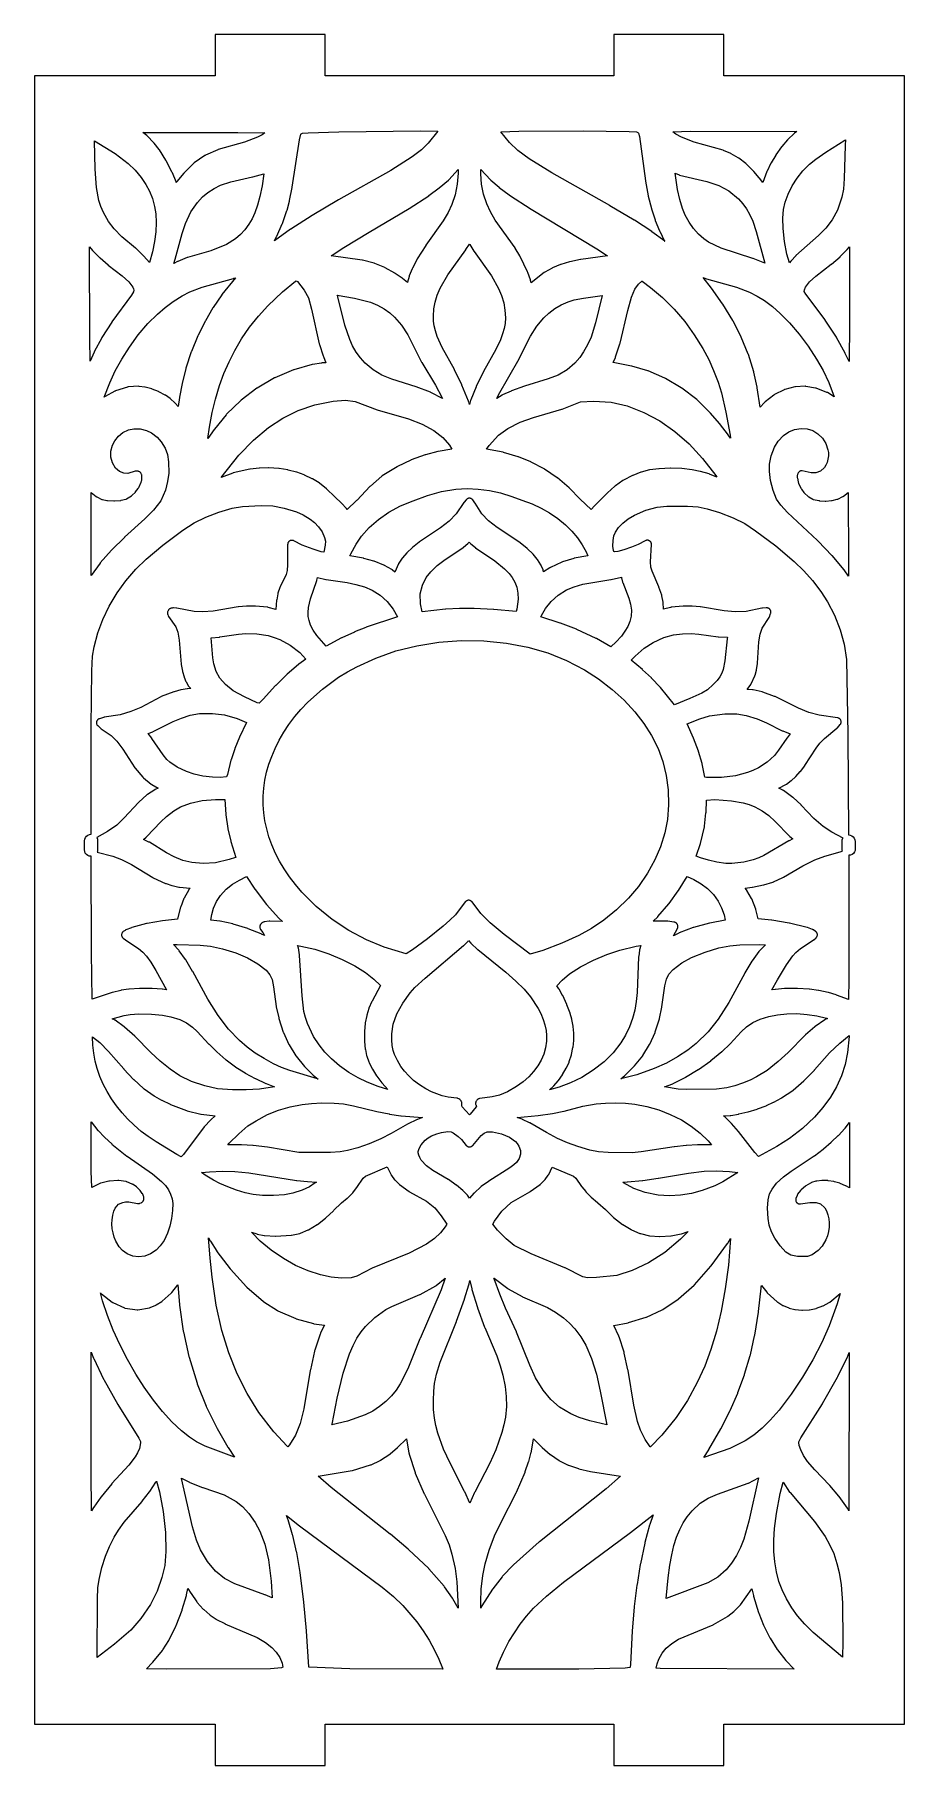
# Model space of a CAD drawing. Header units: millimetres. Extents: x 0 to 63, y 0 to 126.
import ezdxf

# ---------------------------------------------------------------- set-up
doc = ezdxf.new("R2010")
doc.units = ezdxf.units.MM
doc.layers.add('CUT', color=1, linetype='Continuous')

msp = doc.modelspace()

# ---------------------------------------------------------------- linework, layer by layer
at = {"layer": 'CUT'}
for points in [[(21.134, 123), (21.134, 126), (13.134, 126), (13.134, 123), (0, 123), (0, 3), (13.134, 3), (13.134, 0), (21.134, 0), (21.134, 3), (42.134, 3), (42.134, 0), (50.134, 0), (50.134, 3), (63.2679, 3), (63.2679, 123), (50.134, 123), (50.134, 126), (42.134, 126), (42.134, 123)], [(8.6668, 118.1225), (8.178, 118.625), (8.1553, 118.6462), (7.8738, 118.8853), (14.7702, 118.8759), (16.7355, 118.8412), (16.5625, 118.7157), (16.2195, 118.5306), (15.2582, 118.1691), (13.3504, 117.6248), (13.3185, 117.6132), (12.4226, 117.2175), (12.3996, 117.206), (12.3774, 117.1921), (11.61, 116.6588), (11.5882, 116.642), (11.5675, 116.623), (10.8781, 115.933), (10.8575, 115.9104), (10.3524, 115.3078), (10.3334, 115.2832), (10.299, 115.2345), (10.2959, 115.2456), (10.2832, 115.2804), (10.0166, 115.931), (10.0007, 115.9656), (9.565, 116.8213), (9.5485, 116.8509), (9.0893, 117.6003), (9.059, 117.6431), (8.6874, 118.0993)], [(19.9018, 118.861), (22.1189, 118.9277), (28.0653, 118.9917), (29.3219, 118.9742), (28.633, 118.0858), (28.1328, 117.6065), (27.47, 117.096), (25.91, 116.1136), (22.1111, 113.9644), (22.1067, 113.9618), (20.1977, 112.8349), (20.1893, 112.8296), (18.6304, 111.833), (18.6185, 111.825), (17.4403, 110.9858), (17.6029, 111.2935), (17.6176, 111.324), (18.0097, 112.2214), (18.0226, 112.2541), (18.3505, 113.1835), (18.3619, 113.2196), (18.5393, 113.8744), (18.5481, 113.9125), (18.7353, 114.8801), (18.739, 114.9017), (19.2643, 118.3468), (19.3656, 118.7527), (19.3834, 118.7805), (19.4791, 118.8146)], [(44.873, 113.314), (45.1348, 112.5072), (45.1475, 112.4727), (45.4547, 111.7221), (45.4693, 111.6899), (45.8282, 110.9738), (45.8333, 110.9643), (44.9002, 111.6479), (44.8886, 111.6559), (43.6287, 112.4878), (43.6172, 112.495), (41.8438, 113.5464), (41.8389, 113.5492), (37.6312, 115.9276), (35.9636, 116.9563), (35.159, 117.556), (34.5393, 118.1476), (33.9208, 118.9342), (35.2279, 118.9728), (39.9024, 119), (43.259, 118.9484), (43.7926, 118.9133), (43.8783, 118.8796), (43.9233, 118.8241), (43.9896, 118.5836), (44.4259, 115.3513), (44.4308, 115.3214), (44.6337, 114.2622), (44.6404, 114.2321), (44.8634, 113.3474)], [(51.7703, 116.5822), (51.7426, 116.6063), (51.2198, 117.0106), (51.1871, 117.0326), (50.6689, 117.3293), (50.6405, 117.3436), (50.1039, 117.5697), (50.0755, 117.5796), (47.9734, 118.1767), (47.0502, 118.5321), (46.6477, 118.7574), (46.4202, 118.9345), (47.6782, 118.966), (55.4339, 118.9459), (55.2863, 118.8312), (55.2593, 118.8077), (54.7988, 118.3578), (54.7789, 118.3366), (54.3591, 117.851), (54.3386, 117.825), (53.927, 117.2536), (53.9073, 117.2233), (53.5812, 116.6737), (53.5635, 116.6407), (53.2861, 116.0659), (53.2699, 116.0283), (52.965, 115.2254), (52.7289, 115.5587), (52.7089, 115.5845), (52.3235, 116.0389), (52.3015, 116.0624)], [(7.747, 115.6006), (8.0948, 115.0893), (8.35, 114.6109), (8.5694, 114.0616), (8.7248, 113.4881), (8.8111, 112.9458), (8.8472, 112.3132), (8.8202, 111.6445), (8.7287, 110.9359), (8.5713, 110.1851), (8.3499, 109.3988), (7.9538, 109.8761), (7.9267, 109.9053), (7.3597, 110.4477), (7.3415, 110.4639), (6.3522, 111.2751), (5.7918, 111.8508), (5.3758, 112.4011), (5.0166, 113.0385), (4.8235, 113.4849), (4.678, 113.9225), (4.4971, 114.87), (4.4036, 116.1987), (4.3578, 118.268), (5.8482, 117.3433), (6.7989, 116.6225), (7.3018, 116.1245)], [(58.8342, 114.7419), (58.7295, 114.1783), (58.3946, 113.2233), (58.0175, 112.5195), (57.5475, 111.9066), (57.0168, 111.369), (55.385, 109.9204), (55.3614, 109.8972), (55.0319, 109.5401), (55.0087, 109.5124), (54.9066, 109.3767), (54.7193, 110.0133), (54.5393, 110.9421), (54.4428, 111.881), (54.4304, 112.6268), (54.4831, 113.2657), (54.6052, 113.8141), (54.8162, 114.3965), (55.1075, 114.9815), (55.4699, 115.5504), (55.8931, 116.0848), (56.3673, 116.5684), (56.8176, 116.9383), (57.5507, 117.4343), (58.9393, 118.3057), (58.986, 118.3301), (58.9609, 117.9407), (58.9599, 117.9202), (58.8915, 115.5141)], [(28.681, 114.2827), (29.4186, 114.835), (29.434, 114.8473), (30.0976, 115.4142), (30.1236, 115.439), (30.8121, 116.1721), (30.8101, 115.9103), (30.7403, 115.1216), (30.5799, 114.3342), (30.3444, 113.6336), (30.0733, 113.0466), (29.7293, 112.4499), (28.4599, 110.67), (28.446, 110.6492), (27.8362, 109.6714), (27.819, 109.6412), (27.4854, 108.9951), (27.4681, 108.9575), (27.2558, 108.4368), (27.237, 108.3812), (27.1252, 107.9769), (27.1176, 107.9446), (26.7565, 108.2553), (26.7312, 108.275), (26.233, 108.6185), (26.2096, 108.6332), (25.5027, 109.0235), (25.4788, 109.0352), (24.746, 109.3474), (24.7085, 109.36), (23.8416, 109.5727), (23.8185, 109.5772), (21.5771, 109.8924), (22.4984, 110.5056), (24.3261, 111.6269), (27.2349, 113.3351), (27.2465, 113.3422), (28.6661, 114.2724)], [(34.9651, 110.4613), (34.9483, 110.4866), (33.503, 112.4963), (33.155, 113.0941), (32.8858, 113.6787), (32.6571, 114.379), (32.5162, 115.1147), (32.4563, 115.8565), (32.4541, 116.1734), (33.1597, 115.4228), (33.1859, 115.3978), (33.7848, 114.8868), (33.8003, 114.8743), (34.5259, 114.3325), (34.5406, 114.3222), (36.1212, 113.2891), (36.1299, 113.2835), (40.8964, 110.4122), (41.6657, 109.9003), (39.7341, 109.6227), (39.7193, 109.62), (38.9298, 109.4538), (38.9114, 109.4492), (38.2898, 109.2652), (38.2658, 109.2566), (37.672, 109.0117), (37.6433, 108.9979), (37.109, 108.6964), (37.0731, 108.6724), (36.1178, 107.9234), (36.0804, 108.0882), (36.0651, 108.1418), (35.8814, 108.6755), (35.8622, 108.7232), (35.3301, 109.858), (35.3074, 109.9001)], [(11.8375, 113.782), (12.2074, 114.1786), (12.5879, 114.5016), (13.0564, 114.8087), (13.5149, 115.0351), (14.2644, 115.2884), (15.8551, 115.6503), (15.8651, 115.6529), (16.6764, 115.8751), (16.5508, 114.9995), (16.3908, 114.21), (16.22, 113.5851), (16.0214, 113.0347), (15.8173, 112.5966), (15.5846, 112.2006), (15.2851, 111.796), (14.9772, 111.4599), (14.6072, 111.126), (13.961, 110.7312), (12.8113, 110.268), (11.1226, 109.7725), (11.0991, 109.7642), (10.4208, 109.4879), (10.403, 109.4799), (10.1198, 109.3384), (10.215, 109.6479), (10.2195, 109.6637), (10.7293, 111.5294), (10.9713, 112.2527), (11.3618, 113.0956)], [(50.5045, 114.6244), (51.1911, 114.0514), (51.5186, 113.6816), (51.778, 113.3185), (52.0083, 112.9208), (52.2361, 112.4261), (52.4978, 111.6624), (53.1163, 109.3542), (52.2765, 109.7037), (52.2559, 109.7112), (49.9375, 110.4433), (49.026, 110.8861), (48.6698, 111.1381), (48.2995, 111.4719), (47.9226, 111.8941), (47.6039, 112.3455), (47.3322, 112.8455), (47.1217, 113.3523), (46.9231, 113.9894), (46.7584, 114.7141), (46.5914, 115.9033), (46.8822, 115.7864), (46.9161, 115.7756), (48.8952, 115.3016), (49.7638, 115.017)], [(4.0044, 103.8342), (4, 110.5474), (4.2191, 110.2895), (4.2382, 110.2689), (4.7472, 109.7593), (4.7638, 109.7438), (5.3439, 109.2393), (5.3587, 109.2272), (6.3751, 108.4488), (6.8498, 108.0109), (7.1482, 107.6029), (7.1899, 107.4919), (7.2055, 107.3853), (7.1862, 107.2853), (7.0422, 107.0277), (5.6272, 105.0964), (5.6127, 105.0751), (4.8959, 103.9504), (4.8786, 103.9205), (4.3381, 102.8976), (4.3276, 102.8765), (4.0286, 102.2316)], [(31.6297, 110.7533), (31.6304, 110.7545), (31.6465, 110.7252), (31.9592, 110.2305), (31.9709, 110.2131), (33.2289, 108.4349), (33.745, 107.5211), (33.9626, 107.0079), (34.1256, 106.4639), (34.2151, 105.933), (34.2417, 105.384), (34.2171, 104.9669), (34.1549, 104.6059), (34.0455, 104.2205), (33.8798, 103.79), (33.5401, 103.0802), (32.6593, 101.4723), (32.6506, 101.4555), (32.129, 100.3995), (32.1149, 100.3679), (31.7293, 99.4152), (31.7131, 99.3686), (31.6248, 99.0675), (31.5738, 99.2558), (31.565, 99.2849), (31.5547, 99.3129), (31.086, 100.4737), (31.0729, 100.5032), (30.5424, 101.5937), (30.5331, 101.6118), (29.6529, 103.2289), (29.2899, 104.026), (29.1525, 104.4266), (29.0649, 104.7929), (29.0186, 105.146), (29.0068, 105.511), (29.0412, 106.0475), (29.1255, 106.5131), (29.2877, 107.0409), (29.5043, 107.5412), (30.0656, 108.5143), (31.3603, 110.3299), (31.3724, 110.3478)], [(58.958, 102.8166), (58.3359, 103.9491), (58.3195, 103.9764), (57.5116, 105.2152), (57.4974, 105.2355), (56.0972, 107.1127), (55.9861, 107.3016), (56.0144, 107.425), (56.0885, 107.6107), (56.3755, 108.0079), (56.8163, 108.4163), (57.952, 109.2827), (57.9665, 109.2945), (58.5899, 109.8334), (58.6072, 109.8495), (59.08, 110.3224), (59.1007, 110.345), (59.2677, 110.5443), (59.2669, 104.9516), (59.2425, 102.2135), (58.9707, 102.7914)], [(12.1858, 107.6092), (14.4668, 108.2561), (14.4845, 108.2618), (14.6022, 108.3051), (13.6255, 107.0729), (13.6083, 107.0492), (12.9864, 106.1299), (12.972, 106.1071), (12.4177, 105.1596), (12.4035, 105.1332), (11.8885, 104.096), (11.8747, 104.0654), (11.4091, 102.9287), (11.3968, 102.8954), (11.0091, 101.7115), (10.9987, 101.6752), (10.7366, 100.62), (10.7309, 100.5948), (10.5372, 99.6152), (10.5329, 99.5903), (10.4322, 98.9204), (10.2453, 99.1561), (10.2256, 99.1789), (10.2045, 99.1994), (9.8951, 99.4748), (9.8666, 99.4973), (9.5138, 99.7425), (9.4866, 99.7593), (9.0441, 99.9968), (9.017, 100.0094), (8.548, 100.1948), (8.5208, 100.2038), (8.0417, 100.3307), (8.014, 100.3363), (7.5991, 100.394), (7.5546, 100.3958), (6.8176, 100.3533), (6.789, 100.3499), (6.7608, 100.3428), (5.8741, 100.0624), (5.85, 100.0534), (5.8267, 100.0419), (5.1224, 99.6485), (5.0849, 99.6234), (5.0697, 99.6115), (5.4647, 100.6411), (5.8668, 101.5132), (6.3328, 102.3686), (6.8917, 103.2513), (7.5429, 104.1388), (8.2402, 104.9571), (8.9263, 105.6494), (9.4955, 106.1448), (10.0709, 106.5742), (10.7394, 106.9939), (11.2882, 107.2752)], [(20.1944, 101.9798), (18.8558, 101.5968), (18.8283, 101.5871), (17.4746, 101.0187), (17.444, 101.0033), (16.1924, 100.2733), (16.163, 100.2538), (15.0302, 99.3896), (15.0015, 99.3647), (13.9667, 98.3573), (13.9408, 98.3292), (13.0756, 97.2783), (13.0583, 97.2557), (12.5982, 96.6025), (12.7125, 97.4245), (12.9132, 98.4974), (13.1461, 99.4606), (13.4437, 100.448), (13.7686, 101.3349), (14.1387, 102.1874), (14.5545, 103.0061), (15.0495, 103.8443), (15.6349, 104.6967), (16.2822, 105.5106), (16.958, 106.252), (18.034, 107.2737), (18.9769, 108.0529), (19.0346, 108.0808), (19.1118, 108.022), (19.614, 107.3958), (19.9235, 106.8424), (20.1501, 106.0105), (20.7035, 103.4883), (20.7172, 103.4382), (20.9891, 102.6052), (21.0023, 102.5697), (21.1915, 102.1127), (20.8958, 102.0957), (20.8715, 102.093), (20.2208, 101.9856)], [(43.4507, 101.8604), (43.4294, 101.8655), (42.0849, 102.1279), (42.2476, 102.5029), (42.262, 102.5404), (42.5798, 103.4791), (42.594, 103.5291), (43.1436, 105.9182), (43.4111, 106.8782), (43.6561, 107.4663), (43.9164, 107.8289), (44.1662, 108.039), (44.1899, 108.0411), (44.8077, 107.5941), (45.6693, 106.8516), (46.5139, 106.0067), (47.2866, 105.106), (47.9845, 104.1539), (48.6054, 103.154), (49.0376, 102.3371), (49.3945, 101.553), (49.7259, 100.6912), (49.9669, 99.9186), (50.2876, 98.5192), (50.5868, 96.8477), (50.6152, 96.6283), (50.4816, 96.8191), (50.4712, 96.8333), (49.8197, 97.6786), (49.8093, 97.6915), (49.1739, 98.4436), (49.1506, 98.4687), (48.1883, 99.4023), (48.1611, 99.4258), (47.0698, 100.2659), (47.0408, 100.2854), (45.8834, 100.9699), (45.8538, 100.985), (44.6354, 101.5113), (44.607, 101.5215)], [(57.7636, 100.6749), (58.173, 99.635), (57.6723, 99.9343), (57.6331, 99.9534), (56.8573, 100.2555), (56.8349, 100.263), (56.8121, 100.2682), (56.0995, 100.3942), (56.0741, 100.3971), (56.0485, 100.3973), (55.3388, 100.3626), (55.3138, 100.3601), (55.289, 100.3546), (54.578, 100.1601), (54.555, 100.1527), (54.5325, 100.1426), (53.8246, 99.7895), (53.8019, 99.7768), (53.7801, 99.7617), (53.1387, 99.2731), (53.114, 99.2521), (53.0909, 99.2281), (52.7827, 98.8757), (52.5715, 100.2926), (52.5639, 100.3327), (52.318, 101.4185), (52.307, 101.459), (51.9183, 102.7021), (51.904, 102.7419), (51.4035, 103.9643), (51.388, 103.9983), (50.8052, 105.148), (50.7892, 105.1767), (50.0637, 106.3735), (50.0481, 106.3973), (49.2467, 107.5314), (49.2344, 107.548), (48.6336, 108.3077), (48.8664, 108.2258), (48.8813, 108.2211), (51.047, 107.6122), (51.9991, 107.2532), (52.5688, 106.9666), (53.0974, 106.6346), (53.6652, 106.2051), (54.2321, 105.7081), (54.9196, 105.0143), (55.6221, 104.1959), (56.2815, 103.3117), (56.8837, 102.38), (57.3549, 101.5357)], [(28.1604, 102.1339), (29.149, 100.4678), (29.6192, 99.6116), (29.6671, 99.5086), (28.8171, 99.9528), (28.7908, 99.9647), (27.7645, 100.3611), (27.7488, 100.3666), (25.9877, 100.9122), (25.2515, 101.2184), (24.6222, 101.5903), (24.0482, 102.0811), (23.7009, 102.4661), (23.3977, 102.8803), (23.1332, 103.3386), (22.9224, 103.8015), (22.5722, 104.8384), (22.0504, 106.918), (22.0437, 106.9424), (22.0134, 107.0423), (23.2709, 106.8206), (24.434, 106.5152), (24.9506, 106.3028), (25.4199, 106.0471), (25.8449, 105.7455), (26.1899, 105.436), (26.6878, 104.8549), (27.1393, 104.1513), (28.1463, 102.1596)], [(38.3139, 106.3296), (38.8213, 106.5532), (39.2437, 106.6869), (39.9278, 106.8248), (41.2791, 107.0192), (40.8094, 105.0282), (40.4736, 103.984), (40.2237, 103.4205), (39.936, 102.9075), (39.6486, 102.495), (39.2958, 102.0874), (38.7337, 101.5986), (38.0913, 101.2111), (37.3491, 100.9306), (35.645, 100.4075), (35.6342, 100.4038), (34.6819, 100.0619), (34.6625, 100.0541), (34.034, 99.7674), (34.0024, 99.7504), (33.6167, 99.5075), (33.753, 99.7849), (35.2362, 102.4073), (35.2451, 102.4241), (36.0692, 104.0403), (36.5429, 104.7845), (37.034, 105.3709), (37.3998, 105.7164), (37.8409, 106.051)], [(19.1792, 98.6346), (20.3893, 99.0446), (21.7272, 99.323), (22.6143, 99.3765), (23.3092, 99.2792), (24.9106, 98.69), (24.9276, 98.6845), (27.198, 98.0338), (28.1916, 97.6471), (29.0406, 97.1869), (29.7004, 96.6688), (30.1755, 96.12), (30.3565, 95.8168), (29.3479, 95.6442), (29.3284, 95.64), (28.4335, 95.4072), (28.4119, 95.4006), (27.3976, 95.0323), (27.3755, 95.023), (26.4019, 94.5607), (26.3751, 94.5461), (25.2922, 93.8716), (25.2561, 93.845), (24.4217, 93.1296), (24.3935, 93.1024), (23.4514, 92.114), (23.4252, 92.0911), (22.7439, 91.4222), (22.6766, 91.5122), (22.6562, 91.5367), (22.3465, 91.8709), (22.3193, 91.8969), (21.8365, 92.3421), (21.8151, 92.3651), (21.2586, 92.9102), (21.2359, 92.9305), (20.7315, 93.338), (20.7006, 93.3599), (20.2206, 93.6538), (20.1953, 93.6675), (19.6325, 93.9339), (19.61, 93.9432), (19.0717, 94.1369), (19.0505, 94.1434), (18.434, 94.3031), (18.4129, 94.3076), (17.776, 94.411), (17.7548, 94.4135), (17.0431, 94.462), (17.0226, 94.4627), (16.3605, 94.448), (16.3413, 94.4468), (15.6753, 94.3754), (15.6482, 94.371), (14.4451, 94.0953), (14.4104, 94.0846), (13.5739, 93.7546), (14.8658, 95.3779), (15.9161, 96.4721), (17.013, 97.398), (18.0443, 98.0774)], [(42.2445, 93.146), (42.2171, 93.1244), (41.6707, 92.6399), (41.6466, 92.6161), (41.1479, 92.1114), (41.1236, 92.0902), (40.7451, 91.7249), (40.7247, 91.7033), (40.4839, 91.4205), (39.6964, 92.1748), (39.6684, 92.1986), (38.9118, 92.9877), (38.8853, 93.0125), (38.0343, 93.7253), (38.0091, 93.7443), (37.0809, 94.3671), (37.0569, 94.3816), (36.125, 94.8779), (36.1022, 94.8886), (35.1894, 95.266), (35.1652, 95.2746), (34.1125, 95.5857), (34.0894, 95.5911), (32.8707, 95.8216), (33.0636, 96.0918), (33.7473, 96.836), (34.4308, 97.3336), (35.3161, 97.7822), (36.2855, 98.1309), (38.3627, 98.727), (38.384, 98.7344), (39.7202, 99.2554), (40.6471, 99.316), (41.9449, 99.252), (43.1059, 98.9652), (44.317, 98.4945), (45.4717, 97.8765), (46.5684, 97.1129), (47.6063, 96.2045), (48.5846, 95.1516), (49.5438, 93.8955), (49.6164, 93.7855), (49.0915, 94.0056), (49.0664, 94.0147), (48.4446, 94.1993), (48.4243, 94.2045), (47.8434, 94.3226), (47.8232, 94.3257), (47.0874, 94.4088), (47.0686, 94.4102), (46.2697, 94.4337), (46.2541, 94.4336), (45.4225, 94.401), (45.4012, 94.3991), (44.7509, 94.3121), (44.7232, 94.3067), (44.13, 94.1527), (44.101, 94.1432), (43.5164, 93.9104), (43.4923, 93.8991), (42.8291, 93.552), (42.7989, 93.5336)], [(5.8269, 96.4377), (6.0919, 96.7704), (6.4092, 97.0244), (6.8174, 97.2168), (7.2113, 97.3015), (7.6699, 97.2973), (8.1253, 97.1888), (8.5114, 97.0059), (8.9055, 96.7061), (9.2076, 96.3583), (9.4883, 95.883), (9.6568, 95.4279), (9.7392, 94.8917), (9.7504, 94.07), (9.6767, 93.4576), (9.5156, 92.8309), (9.182, 92.0645), (8.6513, 91.3891), (8.0229, 90.7432), (6.5354, 89.4032), (6.5255, 89.3938), (5.608, 88.4901), (5.5934, 88.4746), (4.7768, 87.548), (4.7597, 87.5268), (4.1006, 86.6267), (4.1006, 92.6721), (4.4713, 92.3756), (4.494, 92.3591), (4.5176, 92.3454), (4.8895, 92.1673), (4.9113, 92.16), (4.9337, 92.1544), (5.2574, 92.0853), (5.2812, 92.0811), (5.3053, 92.0788), (5.7672, 92.0524), (5.8121, 92.0529), (6.241, 92.0895), (6.2665, 92.0927), (6.2916, 92.0979), (6.6332, 92.1843), (6.6599, 92.1922), (6.6857, 92.2026), (7.0411, 92.4256), (7.0661, 92.4434), (7.0898, 92.4639), (7.3066, 92.6732), (7.3275, 92.6952), (7.347, 92.7198), (7.5261, 92.965), (7.5482, 92.9986), (7.5674, 93.0354), (7.7456, 93.4165), (7.7592, 93.4488), (7.7707, 93.4825), (7.7799, 93.5177), (7.7869, 93.5537), (7.7914, 93.5906), (7.805, 93.7451), (7.8073, 93.7867), (7.8064, 93.8283), (7.8024, 93.8696), (7.7955, 93.9101), (7.7857, 93.9494), (7.773, 93.9872), (7.7576, 94.0232), (7.7396, 94.0569), (7.7194, 94.0881), (7.6969, 94.1164), (7.6724, 94.1414), (7.6462, 94.163), (7.6187, 94.1811), (7.5898, 94.1953), (7.5602, 94.2057), (7.5299, 94.2118), (7.4088, 94.2284), (7.3763, 94.2304), (7.3438, 94.228), (7.3118, 94.2208), (6.7756, 94.0611), (6.4912, 94.0699), (6.1689, 94.1937), (5.8817, 94.4447), (5.6568, 94.8262), (5.5515, 95.2307), (5.5509, 95.6759), (5.657, 96.0999)], [(53.4633, 94.7321), (53.586, 95.3283), (53.8288, 95.9589), (54.0991, 96.4082), (54.47, 96.8067), (54.8551, 97.0737), (55.2737, 97.2486), (55.7563, 97.3302), (56.1893, 97.2997), (56.6038, 97.1691), (56.9829, 96.9398), (57.314, 96.6113), (57.5519, 96.2402), (57.71, 95.7784), (57.7383, 95.5795), (57.7408, 95.3349), (57.6487, 94.8599), (57.5626, 94.6581), (57.4475, 94.4775), (57.1768, 94.2243), (56.8383, 94.0906), (56.4884, 94.091), (55.8291, 94.2382), (55.7997, 94.2429), (55.7702, 94.2436), (55.7408, 94.2406), (55.7116, 94.2337), (55.6832, 94.2229), (55.6555, 94.2088), (55.629, 94.191), (55.604, 94.1698), (55.5804, 94.1453), (55.5588, 94.1182), (55.5391, 94.0883), (55.5217, 94.0558), (55.5066, 94.0213), (55.494, 93.9851), (55.484, 93.9473), (55.4767, 93.9084), (55.4723, 93.8688), (55.4706, 93.8287), (55.4718, 93.7886), (55.4757, 93.7489), (55.4826, 93.7099), (55.5387, 93.4437), (55.5479, 93.407), (55.5596, 93.3714), (55.5736, 93.3374), (55.7339, 92.9885), (55.7535, 92.9507), (55.776, 92.9161), (55.9583, 92.6652), (55.981, 92.6369), (56.0057, 92.6119), (56.2631, 92.3766), (56.288, 92.3561), (56.3142, 92.339), (56.6119, 92.1776), (56.6374, 92.1682), (56.6636, 92.1612), (57.042, 92.0762), (57.0674, 92.0716), (57.0929, 92.069), (57.5001, 92.0451), (57.5238, 92.0447), (57.5474, 92.0458), (57.9708, 92.0844), (58.013, 92.0912), (58.3869, 92.177), (58.4251, 92.1884), (58.7932, 92.3705), (58.8173, 92.3844), (58.8403, 92.4011), (59.1852, 92.6761), (59.2149, 87.6223), (59.2054, 86.5649), (58.8829, 87.0326), (58.8663, 87.0546), (58.0385, 88.0473), (58.023, 88.0643), (56.9646, 89.1533), (56.9544, 89.1632), (54.7714, 91.2096), (54.2791, 91.7481), (53.9611, 92.1763), (53.7123, 92.8118), (53.5343, 93.548), (53.452, 94.1838)], [(36.8539, 87.346), (36.8436, 87.3679), (36.8317, 87.3888), (36.5869, 87.7806), (36.5617, 87.8151), (36.2582, 88.1749), (36.2359, 88.1987), (35.8516, 88.5658), (35.8315, 88.5834), (35.3113, 89), (35.2896, 89.0158), (33.6388, 90.1158), (33.004, 90.6119), (32.5369, 91.114), (32.0514, 91.8926), (32.0299, 91.9227), (31.8646, 92.1269), (31.8446, 92.149), (31.8227, 92.1692), (31.7987, 92.1872), (31.7731, 92.2028), (31.746, 92.22), (31.7177, 92.2346), (31.6885, 92.2454), (31.6587, 92.2523), (31.6285, 92.255), (31.5983, 92.2539), (31.5682, 92.2486), (31.5388, 92.2395), (31.5101, 92.2264), (31.4825, 92.2096), (31.4562, 92.194), (31.4315, 92.1769), (31.4087, 92.1575), (31.388, 92.1362), (31.2375, 91.965), (31.2134, 91.9338), (30.6698, 91.123), (30.1593, 90.5824), (29.5237, 90.0816), (27.9996, 89.0771), (27.9762, 89.0602), (27.4829, 88.6641), (27.4629, 88.6466), (27.0878, 88.2879), (27.0669, 88.2657), (26.7584, 87.9048), (26.737, 87.8766), (26.492, 87.5104), (26.4785, 87.4882), (26.467, 87.4649), (26.2067, 86.8736), (26.0059, 87.0277), (25.9748, 87.0486), (25.4528, 87.3567), (25.4323, 87.3678), (25.411, 87.3773), (24.7102, 87.66), (24.675, 87.6718), (23.9396, 87.8718), (23.9115, 87.878), (22.9407, 88.0488), (22.9977, 88.193), (23.3792, 88.9073), (23.7702, 89.4795), (24.3253, 90.1074), (25.0065, 90.704), (25.777, 91.2311), (26.6266, 91.6852), (27.5441, 92.0624), (28.5695, 92.4384), (29.5912, 92.7301), (30.6485, 92.9007), (31.4534, 92.9458), (32.2676, 92.9186), (33.0845, 92.8173), (33.8992, 92.6399), (34.7075, 92.3848), (35.4507, 92.1126), (36.1839, 91.8384), (36.839, 91.5342), (37.4532, 91.1877), (38.0658, 90.7706), (38.6221, 90.3133), (39.0831, 89.8572), (39.4881, 89.3737), (39.8331, 88.8671), (40.1149, 88.3405), (40.2313, 88.0495), (39.2506, 87.8777), (39.2122, 87.8685), (38.3958, 87.6171), (38.3559, 87.6017), (37.5172, 87.2118), (37.4951, 87.2005), (37.474, 87.1874), (37.0286, 86.886), (37.0003, 86.9894), (36.9879, 87.0252)], [(17.6884, 85.3212), (17.6831, 85.2967), (17.6086, 84.8569), (17.6052, 84.8287), (17.5571, 84.1498), (16.9848, 84.3037), (16.959, 84.3095), (16.9327, 84.3131), (16.0732, 84.3948), (16.0384, 84.3962), (15.43, 84.387), (15.409, 84.386), (14.8241, 84.3383), (14.7985, 84.3352), (12.992, 84.0386), (12.2468, 83.9737), (11.5942, 84.0026), (10.3547, 84.2348), (10.3268, 84.2387), (10.1088, 84.2597), (10.0768, 84.2612), (10.0447, 84.2594), (10.013, 84.2544), (9.9231, 84.2354), (9.8942, 84.2279), (9.8663, 84.2177), (9.8395, 84.205), (9.814, 84.1896), (9.7904, 84.1722), (9.7684, 84.1525), (9.7485, 84.1307), (9.7309, 84.1073), (9.7157, 84.0823), (9.7031, 84.056), (9.6804, 84.0022), (9.6705, 83.9751), (9.6633, 83.9471), (9.6589, 83.9186), (9.6574, 83.8898), (9.6586, 83.8609), (9.6628, 83.8324), (9.6697, 83.8043), (9.6793, 83.7771), (9.7168, 83.6859), (9.7311, 83.6559), (9.7487, 83.6276), (10.2742, 82.8809), (10.4169, 82.5093), (10.5167, 81.913), (10.6655, 80.1614), (10.6691, 80.1346), (10.7528, 79.6671), (10.7592, 79.639), (10.8706, 79.2447), (10.8823, 79.2113), (11.0084, 78.9096), (11.0266, 78.8731), (11.2033, 78.5741), (11.2178, 78.5516), (11.2345, 78.5306), (11.356, 78.3899), (11.127, 78.3798), (11.0859, 78.3754), (10.6663, 78.3017), (10.6399, 78.2959), (10.1514, 78.1661), (10.1186, 78.1554), (9.2089, 77.8029), (9.1762, 77.7881), (7.7274, 77.0255), (6.991, 76.7107), (6.2262, 76.4854), (5.0543, 76.3026), (5.0294, 76.2977), (5.005, 76.2908), (4.7065, 76.1934), (4.6784, 76.1827), (4.6516, 76.1694), (4.6261, 76.1536), (4.6024, 76.1355), (4.5806, 76.1153), (4.561, 76.093), (4.5437, 76.069), (4.529, 76.0434), (4.5167, 76.0167), (4.5073, 75.9888), (4.5006, 75.9602), (4.497, 75.931), (4.4962, 75.9018), (4.4984, 75.8725), (4.5035, 75.8436), (4.5116, 75.8153), (4.5224, 75.7879), (4.5358, 75.7617), (4.5519, 75.7368), (4.5703, 75.7137), (4.591, 75.6923), (4.8034, 75.4941), (4.8377, 75.4663), (5.5613, 74.9635), (5.9677, 74.5628), (6.4055, 73.9844), (7.2821, 72.6275), (7.3055, 72.5961), (7.8696, 71.9315), (7.8893, 71.9104), (7.911, 71.8912), (8.4812, 71.4328), (8.503, 71.4169), (8.526, 71.4029), (8.9877, 71.1494), (8.7746, 71.052), (8.7542, 71.0417), (8.7346, 71.03), (8.2081, 70.6881), (8.189, 70.6747), (8.1712, 70.6599), (7.5743, 70.1288), (7.5516, 70.1064), (6.5219, 68.9753), (5.9745, 68.4558), (5.3106, 67.9751), (4.5143, 67.5495), (4.5199, 67.5422), (4.5677, 67.4264), (4.5839, 67.3021), (4.583, 66.6591), (4.5665, 66.5349), (4.5458, 66.4852), (5.6916, 66.2015), (6.3216, 65.9559), (7.0344, 65.5839), (8.5864, 64.6412), (8.617, 64.6248), (9.5207, 64.2058), (9.5576, 64.1916), (9.984, 64.0559), (10.0124, 64.0483), (10.4997, 63.9421), (10.5333, 63.9366), (11.3045, 63.854), (11.2412, 63.7767), (11.2253, 63.7557), (11.2115, 63.7334), (10.8792, 63.1415), (10.8619, 63.105), (10.6292, 62.5146), (10.6183, 62.481), (10.398, 61.6387), (10.3825, 61.6006), (9.3129, 61.4811), (9.2971, 61.4788), (8.176, 61.2958), (8.1423, 61.2884), (7.0731, 60.9908), (7.044, 60.9811), (6.6453, 60.8271), (6.6212, 60.8165), (6.5981, 60.804), (6.5762, 60.7897), (6.4488, 60.6984), (6.4248, 60.6792), (6.4028, 60.6579), (6.3832, 60.6345), (6.3661, 60.6093), (6.3518, 60.5825), (6.3402, 60.5545), (6.3315, 60.5255), (6.326, 60.4958), (6.3235, 60.4657), (6.3241, 60.4355), (6.3279, 60.4056), (6.3347, 60.3761), (6.3445, 60.3475), (6.3573, 60.3199), (6.3728, 60.2938), (6.391, 60.2693), (6.4116, 60.2467), (6.4344, 60.2263), (6.6043, 60.0885), (6.6327, 60.0681), (7.5658, 59.4731), (7.8668, 59.2064), (8.1349, 58.9053), (8.4444, 58.4807), (8.8196, 57.8773), (9.592, 56.4506), (9.2963, 56.4976), (9.2692, 56.5007), (8.5442, 56.5521), (8.5223, 56.553), (7.6555, 56.5546), (7.6351, 56.5541), (6.8687, 56.5063), (6.8444, 56.5038), (6.3063, 56.4281), (6.2745, 56.422), (5.6684, 56.2722), (5.6454, 56.2656), (4.1797, 55.7829), (4.1254, 59.1768), (4.1038, 66.18), (4.1023, 66.1798), (3.9781, 66.1963), (3.8624, 66.2444), (3.7631, 66.3209), (3.687, 66.4204), (3.6392, 66.5362), (3.623, 66.6605), (3.6239, 67.3035), (3.6404, 67.4277), (3.6885, 67.5434), (3.765, 67.6427), (3.8645, 67.7188), (3.9803, 67.7666), (4.1045, 67.7828), (4.1149, 75.6069), (4.1621, 79.6883), (4.2166, 80.7552), (4.3313, 81.4299), (4.5985, 82.4426), (4.9614, 83.4296), (5.418, 84.3871), (5.9938, 85.3532), (6.6354, 86.2376), (7.3641, 87.0798), (8.1225, 87.8219), (9.325, 88.8236), (10.773, 89.9296), (11.5985, 90.4593), (12.4547, 90.8749), (13.3992, 91.2362), (14.3704, 91.5147), (15.1258, 91.6484), (16.4806, 91.7132), (17.327, 91.6947), (18.1535, 91.5351), (19.0394, 91.2637), (19.526, 91.0334), (20.0428, 90.7187), (20.356, 90.4738), (20.6533, 90.1691), (20.9124, 89.7995), (21.0948, 89.3996), (21.1609, 89.13), (21.1421, 88.8386), (21.0298, 88.3256), (20.8372, 88.354), (20.2565, 88.529), (19.4631, 88.8413), (18.8563, 89.1493), (18.8289, 89.1615), (18.8004, 89.1711), (18.7711, 89.178), (18.7412, 89.1821), (18.7112, 89.1832), (18.6811, 89.1815), (18.6514, 89.177), (18.6222, 89.1697), (18.5939, 89.1597), (18.5668, 89.147), (18.541, 89.1318), (18.5169, 89.1142), (18.4946, 89.0945), (18.4745, 89.0726), (18.4566, 89.0491), (18.4412, 89.0239), (18.4284, 88.9973), (18.4183, 88.9697), (18.411, 88.9412), (18.4067, 88.9123), (18.4052, 88.883), (18.4061, 87.4052), (18.3758, 86.9975), (18.2862, 86.6904), (17.855, 85.7916), (17.8427, 85.762), (17.6958, 85.3453)], [(44.4597, 91.3813), (45.2957, 91.6069), (45.9998, 91.6715), (47.4843, 91.6752), (48.2579, 91.6234), (48.9162, 91.489), (49.8247, 91.2118), (50.8121, 90.8207), (51.6511, 90.4077), (52.438, 89.8853), (53.9063, 88.7718), (55.251, 87.6483), (55.9538, 86.9723), (56.5973, 86.2528), (57.1952, 85.4685), (57.6866, 84.6997), (58.1857, 83.7315), (58.5945, 82.6778), (58.8798, 81.6248), (59.0613, 80.5166), (59.1631, 75.0486), (59.2105, 67.7321), (59.3348, 67.7165), (59.4509, 67.6694), (59.5508, 67.5937), (59.6277, 67.4948), (59.6764, 67.3794), (59.6936, 67.2553), (59.697, 66.7376), (59.6814, 66.6132), (59.6343, 66.4971), (59.5586, 66.3972), (59.4597, 66.3203), (59.3443, 66.2716), (59.2202, 66.2544), (59.2201, 66.2544), (59.2368, 63.6634), (59.2391, 57.1607), (59.2114, 55.8643), (59.2, 55.768), (58.3245, 56.0838), (58.3089, 56.0889), (57.7447, 56.2595), (57.7221, 56.2654), (57.0401, 56.4177), (57.0159, 56.4221), (56.3753, 56.5135), (56.35, 56.5161), (55.4967, 56.5687), (55.4722, 56.5693), (54.5613, 56.5551), (54.5371, 56.5537), (53.888, 56.4937), (53.8604, 56.49), (53.6347, 56.4489), (54.043, 57.1906), (54.6973, 58.2783), (55.1436, 58.9399), (55.383, 59.1896), (55.7214, 59.4733), (56.6432, 60.0767), (56.6618, 60.0899), (56.6793, 60.1045), (56.8409, 60.2486), (56.8622, 60.2696), (56.8813, 60.2924), (56.898, 60.317), (56.9121, 60.3432), (56.9236, 60.3705), (56.9322, 60.3988), (56.9379, 60.4278), (56.9407, 60.4571), (56.9405, 60.4867), (56.9373, 60.516), (56.9311, 60.5449), (56.9221, 60.5731), (56.9103, 60.6002), (56.8957, 60.6261), (56.8788, 60.6506), (56.8593, 60.6732), (56.8377, 60.6939), (56.814, 60.7124), (56.6655, 60.8176), (56.642, 60.8327), (56.6172, 60.8456), (56.5912, 60.8564), (56.2269, 60.9878), (56.1953, 60.9973), (54.9008, 61.3155), (54.878, 61.3203), (53.6296, 61.5309), (53.6049, 61.534), (52.6428, 61.6193), (52.4656, 62.3023), (52.4549, 62.3353), (52.1643, 63.0798), (52.1555, 63.1003), (52.145, 63.12), (51.8163, 63.6906), (51.8036, 63.7107), (51.7894, 63.7298), (51.6899, 63.8526), (52.2026, 63.924), (52.2261, 63.9282), (53.0309, 64.1029), (53.0533, 64.1086), (53.704, 64.3009), (53.7262, 64.3083), (53.7476, 64.3174), (54.4387, 64.6397), (54.4643, 64.6531), (55.8768, 65.4788), (56.7543, 65.9167), (57.4909, 66.2001), (58.779, 66.5482), (58.7542, 66.6071), (58.737, 66.7312), (58.7336, 67.2489), (58.7492, 67.3733), (58.7963, 67.4894), (58.8088, 67.5059), (57.9899, 67.932), (57.3696, 68.3404), (56.6804, 68.9292), (55.7724, 69.9047), (55.7549, 69.9219), (55.1752, 70.4515), (55.1481, 70.4736), (54.4759, 70.9599), (54.4564, 70.973), (54.4359, 70.9846), (54.1445, 71.1342), (54.656, 71.416), (54.6911, 71.4385), (55.0319, 71.6914), (55.0557, 71.7109), (55.3465, 71.976), (55.3661, 71.9956), (55.6849, 72.3441), (55.7008, 72.363), (56.016, 72.7704), (56.0309, 72.7913), (56.8476, 74.057), (57.1138, 74.416), (57.4571, 74.7581), (58.3655, 75.498), (58.3877, 75.518), (58.4077, 75.5398), (58.6021, 75.7746), (58.6202, 75.7989), (58.6357, 75.8247), (58.6485, 75.8519), (58.6585, 75.8802), (58.6655, 75.9094), (58.6694, 75.9389), (58.6704, 75.9688), (58.6682, 75.9988), (58.663, 76.0282), (58.6549, 76.0571), (58.6438, 76.0849), (58.6299, 76.1116), (58.6134, 76.1368), (58.5943, 76.1604), (58.573, 76.1818), (58.5496, 76.2012), (58.5243, 76.2181), (58.4974, 76.2326), (58.4691, 76.2444), (58.4398, 76.2534), (58.4097, 76.2594), (57.0615, 76.4647), (56.33, 76.6571), (55.5612, 76.9702), (53.8582, 77.8063), (53.8288, 77.8189), (52.9661, 78.1378), (52.9246, 78.15), (52.2591, 78.2961), (52.2157, 78.3025), (51.8359, 78.3319), (52.0913, 78.6873), (52.1066, 78.7107), (52.1195, 78.7354), (52.3911, 79.3189), (52.4008, 79.342), (52.4084, 79.3659), (52.5048, 79.7208), (52.5113, 79.7506), (52.5854, 80.2061), (52.5887, 80.2358), (52.6807, 81.7881), (52.7696, 82.3476), (52.9324, 82.7808), (53.425, 83.5779), (53.4373, 83.5997), (53.4477, 83.6226), (53.5421, 83.8559), (53.5517, 83.8836), (53.5585, 83.912), (53.5625, 83.9408), (53.5635, 83.9699), (53.5616, 83.999), (53.5569, 84.0278), (53.5493, 84.056), (53.5389, 84.0833), (53.5259, 84.1095), (53.5103, 84.1345), (53.4923, 84.1577), (53.472, 84.1791), (53.4498, 84.1987), (53.4257, 84.2159), (53.3999, 84.2308), (53.3728, 84.2432), (53.3446, 84.253), (53.3155, 84.2602), (53.2859, 84.2645), (53.256, 84.266), (53.2261, 84.2647), (52.9382, 84.2382), (52.9072, 84.2338), (51.7558, 84.0113), (50.9652, 83.9711), (50.1639, 84.0404), (48.4476, 84.3325), (48.4203, 84.3359), (47.8421, 84.3832), (47.8208, 84.3842), (47.2101, 84.3928), (47.1756, 84.3914), (46.3045, 84.3085), (46.2796, 84.3052), (46.2552, 84.2998), (45.7436, 84.1675), (45.7263, 84.6512), (45.7216, 84.6942), (45.6361, 85.1534), (45.6309, 85.1762), (45.6239, 85.1984), (45.416, 85.7803), (45.4084, 85.7993), (44.9103, 86.937), (44.8258, 87.2289), (44.8071, 87.6293), (44.8764, 88.8744), (44.8766, 88.9032), (44.8739, 88.9319), (44.8685, 88.9602), (44.8602, 88.988), (44.8492, 89.0147), (44.8357, 89.0404), (44.8197, 89.0646), (44.8014, 89.0872), (44.7809, 89.1081), (44.7585, 89.127), (44.7343, 89.1436), (44.7086, 89.1579), (44.6816, 89.1697), (44.6535, 89.1791), (44.6247, 89.1857), (44.5954, 89.1896), (44.5658, 89.1906), (44.5362, 89.189), (44.5069, 89.1846), (44.4782, 89.1776), (44.4503, 89.1678), (44.4235, 89.1555), (43.8965, 88.8826), (43.4187, 88.6788), (42.8683, 88.4859), (42.4238, 88.3711), (42.211, 88.3526), (42.1448, 88.3629), (42.1154, 88.4401), (42.0644, 88.7613), (42.074, 89.1824), (42.1387, 89.5156), (42.2531, 89.7757), (42.4831, 90.1073), (42.7955, 90.4311), (43.1818, 90.737), (43.628, 91.0128)], [(28.0813, 84.5671), (28.0462, 85.2831), (28.2116, 85.9188), (28.4937, 86.479), (28.8132, 86.8961), (29.2778, 87.3441), (29.7747, 87.7242), (31.1757, 88.6695), (31.2012, 88.6888), (31.5158, 88.9525), (31.5324, 88.9675), (31.548, 88.9837), (31.6132, 89.0572), (31.7106, 88.9536), (31.7399, 88.9261), (32.0595, 88.6649), (32.0806, 88.6492), (33.475, 87.6956), (34.1819, 87.1156), (34.5111, 86.772), (34.743, 86.4678), (34.9372, 86.1274), (35.0687, 85.7823), (35.1554, 85.3387), (35.1669, 84.8941), (35.0698, 84.1763), (35.0198, 84.011), (33.4026, 84.1585), (33.3866, 84.1595), (31.9778, 84.2161), (31.964, 84.2163), (30.9084, 84.2128), (30.8963, 84.2126), (29.9068, 84.1714), (29.8856, 84.1698), (28.1972, 83.9861)], [(24.5539, 85.5585), (25.147, 85.1933), (25.645, 84.74), (26.0728, 84.1806), (26.3916, 83.6105), (24.1184, 82.8521), (24.1, 82.8453), (23.2731, 82.5107), (23.2604, 82.5053), (22.3435, 82.086), (22.3274, 82.0782), (21.2056, 81.4851), (20.5187, 82.2638), (20.2632, 82.6445), (20.0761, 83.0152), (19.9652, 83.3422), (19.9092, 83.6337), (19.8915, 83.9346), (19.9168, 84.2905), (20.0565, 84.9147), (20.526, 86.2621), (20.5346, 86.2916), (20.5807, 86.4885), (21.1808, 86.3442), (21.2068, 86.3392), (22.7436, 86.1035), (23.3548, 85.9801), (23.9998, 85.7918)], [(36.8725, 83.7023), (37.1723, 84.2096), (37.5681, 84.7293), (38.078, 85.192), (38.6897, 85.5686), (39.2529, 85.807), (39.8891, 85.9914), (41.9182, 86.3209), (41.9401, 86.3252), (42.6794, 86.4996), (42.6814, 86.4847), (42.6891, 86.4466), (42.7742, 86.1352), (42.7835, 86.107), (43.2204, 84.9721), (43.357, 84.541), (43.4272, 84.0955), (43.3888, 83.6599), (43.2871, 83.2756), (43.1406, 82.9108), (42.9455, 82.5612), (42.6952, 82.2163), (42.2844, 81.7643), (41.9341, 81.4442), (41.9272, 81.4415), (40.8822, 82.0331), (40.8587, 82.045), (39.4309, 82.7013), (39.4104, 82.7097), (38.2429, 83.1493), (38.2288, 83.1542), (36.8323, 83.6056)], [(13.0379, 80.1957), (12.9687, 80.6356), (12.8385, 82.0866), (13.4568, 82.145), (13.4742, 82.1472), (14.8215, 82.3497), (15.3729, 82.3976), (16.174, 82.3804), (16.9906, 82.2457), (17.4215, 82.1204), (17.8367, 81.9592), (18.5944, 81.5476), (19.2884, 81.0076), (19.7359, 80.541), (19.2185, 80.1713), (19.1953, 80.1529), (18.3644, 79.4286), (18.3508, 79.4159), (17.5448, 78.6215), (17.5328, 78.6088), (16.6328, 77.6138), (16.3404, 77.3247), (16.1983, 77.3647), (15.2566, 77.7813), (14.4476, 78.2255), (13.8765, 78.685), (13.4731, 79.1566), (13.2104, 79.6381)], [(47.1288, 82.3848), (47.7624, 82.3925), (48.3102, 82.3485), (49.7234, 82.1563), (49.7547, 82.1536), (50.4003, 82.1305), (50.3809, 82.0458), (50.3751, 82.0105), (50.211, 80.4128), (50.0878, 79.7818), (49.984, 79.5082), (49.8375, 79.25), (49.64, 78.981), (49.3668, 78.6802), (48.9373, 78.3102), (48.531, 78.057), (47.6696, 77.6613), (46.5391, 77.2048), (45.5327, 78.4665), (45.5158, 78.4859), (44.8779, 79.1594), (44.8638, 79.1732), (44.2296, 79.7613), (44.2195, 79.7702), (43.3947, 80.4702), (43.6789, 80.7619), (44.3338, 81.3282), (44.9934, 81.7507), (45.7678, 82.1025), (46.4798, 82.3007)], [(23.4363, 79.9825), (24.8159, 80.6156), (26.2739, 81.128), (27.8026, 81.5154), (29.3912, 81.7714), (31.0288, 81.8904), (32.6668, 81.8687), (34.3171, 81.7068), (35.8882, 81.4057), (37.3289, 80.9839), (38.6994, 80.4322), (40.0028, 79.7498), (41.0132, 79.0983), (42.0184, 78.3278), (42.88, 77.5507), (43.6725, 76.7017), (44.3258, 75.8573), (44.8777, 74.9812), (45.3469, 74.0309), (45.6917, 73.0913), (45.9447, 72.0745), (46.0868, 71.0238), (46.1177, 69.9392), (46.037, 68.8705), (45.8471, 67.8855), (45.5316, 66.8684), (45.1237, 65.9185), (44.5911, 64.9558), (43.9259, 63.994), (43.1907, 63.1242), (42.3268, 62.2784), (41.4134, 61.5375), (40.5123, 60.9284), (39.5797, 60.4065), (38.3394, 59.8523), (36.9608, 59.3335), (36.0505, 59.0612), (34.1555, 60.4901), (33.1369, 61.3322), (32.4467, 62.0236), (31.8194, 62.8566), (31.8003, 62.8795), (31.7791, 62.9004), (31.7557, 62.9193), (31.7307, 62.9358), (31.7041, 62.9498), (31.6762, 62.9612), (31.6473, 62.97), (31.6177, 62.9759), (31.5875, 62.9789), (31.5573, 62.9791), (31.5272, 62.9764), (31.4974, 62.9708), (31.4684, 62.9625), (31.4404, 62.9513), (31.4136, 62.9376), (31.3884, 62.9214), (31.3649, 62.9029), (31.3433, 62.8822), (31.324, 62.8595), (30.6078, 61.9319), (30.2097, 61.5325), (29.7129, 61.0937), (28.5682, 60.1758), (27.4922, 59.3717), (27.0366, 59.0759), (25.4322, 59.5748), (24.1308, 60.1062), (22.8557, 60.7853), (21.6458, 61.5901), (20.4829, 62.537), (19.4361, 63.5789), (18.9688, 64.1229), (18.5379, 64.6843), (18.1488, 65.2573), (17.8044, 65.839), (17.5237, 66.3914), (17.2545, 67.0168), (17.0477, 67.598), (16.882, 68.1805), (16.7573, 68.7636), (16.6735, 69.3467), (16.6306, 69.9295), (16.6299, 70.558), (16.6716, 71.1399), (16.7542, 71.7214), (16.8777, 72.3018), (17.0421, 72.8809), (17.2478, 73.4582), (17.4947, 74.0337), (17.796, 74.6321), (18.1323, 75.2121), (18.5023, 75.7723), (18.9355, 76.3513), (19.3718, 76.8692), (19.8707, 77.3984), (20.9364, 78.3568), (22.1163, 79.2141), (22.7631, 79.6129)], [(12.2375, 72.0201), (11.5929, 72.1515), (11.0358, 72.3456), (10.3641, 72.6807), (9.8433, 73.0305), (9.6212, 73.2349), (9.3421, 73.5708), (8.5247, 74.7576), (8.5152, 74.7706), (8.2467, 75.1189), (8.5987, 75.2517), (8.6281, 75.2646), (10.0671, 75.9843), (10.672, 76.2484), (11.3133, 76.4516), (11.996, 76.5665), (12.9292, 76.5883), (13.8224, 76.473), (14.7275, 76.2192), (15.4213, 75.9279), (14.913, 74.8609), (14.9068, 74.8469), (14.5691, 74.0325), (14.5623, 74.0144), (14.2907, 73.215), (14.2838, 73.1912), (14.0225, 72.1388), (13.9565, 71.9778), (13.9415, 71.9725), (13.524, 71.9293), (12.9429, 71.9429)], [(49.0906, 76.3999), (50.2114, 76.5522), (51.0728, 76.5441), (51.7688, 76.4299), (52.5531, 76.1881), (53.2284, 75.8993), (54.3887, 75.3201), (54.4162, 75.3081), (54.9708, 75.0947), (54.7413, 74.8151), (54.725, 74.7933), (54.1162, 73.8975), (53.8132, 73.5195), (53.2817, 73.0244), (52.6593, 72.6172), (52.2488, 72.4188), (51.8588, 72.2703), (50.9837, 72.0455), (49.9629, 71.9295), (48.8646, 71.9239), (48.7654, 71.9373), (48.5675, 72.9029), (48.5616, 72.9268), (48.3017, 73.8103), (48.2946, 73.8317), (47.9361, 74.776), (47.9293, 74.7927), (47.4608, 75.8313), (48.3968, 76.1989)], [(8.3154, 67.2171), (7.9141, 67.4014), (8.1135, 67.5666), (8.1406, 67.5919), (9.1886, 68.6995), (9.6002, 69.0898), (10.125, 69.4943), (10.6147, 69.7759), (11.3413, 70.0533), (12.1879, 70.2378), (13.1661, 70.3246), (13.8447, 70.309), (13.9149, 69.2338), (13.9172, 69.2116), (14.0605, 68.2092), (14.0649, 68.1852), (14.2734, 67.2755), (14.2788, 67.2551), (14.6321, 66.1007), (14.6169, 66.0941), (14.141, 65.944), (13.1462, 65.7137), (12.2598, 65.6502), (11.4337, 65.7207), (10.7912, 65.8796), (10.1442, 66.1375), (9.5816, 66.4378), (8.349, 67.1991)], [(51.5461, 70.0699), (51.9831, 69.9415), (52.3861, 69.7852), (52.9262, 69.4948), (53.4076, 69.1403), (53.8709, 68.716), (54.9189, 67.6464), (54.9405, 67.6264), (55.1523, 67.4484), (54.8875, 67.314), (54.8718, 67.3054), (53.0553, 66.2479), (52.6736, 66.0693), (52.2666, 65.9198), (51.5903, 65.7591), (50.727, 65.6527), (50.2897, 65.6624), (49.6369, 65.756), (49.0293, 65.8916), (48.4398, 66.0694), (48.1336, 66.2015), (48.4281, 67.1027), (48.4343, 67.1247), (48.7261, 68.3267), (48.7326, 68.3642), (48.8377, 69.3382), (48.8394, 69.3606), (48.867, 70.2645), (49.474, 70.3068), (50.6897, 70.2167)], [(13.4952, 61.4479), (13.4651, 61.4527), (12.8219, 61.5239), (12.8809, 61.9452), (13.0114, 62.4146), (13.2308, 62.8944), (13.5287, 63.3387), (13.9422, 63.782), (14.4043, 64.1495), (14.897, 64.45), (15.4235, 64.7056), (16.0243, 63.7817), (16.0379, 63.7626), (16.8734, 62.6748), (16.8874, 62.658), (17.7384, 61.7022), (17.7609, 61.6795), (18.0201, 61.4436), (17.1099, 61.4528), (17.0656, 61.4501), (16.7002, 61.4023), (16.6701, 61.3968), (16.6407, 61.3886), (16.6124, 61.3774), (16.5853, 61.3637), (16.5596, 61.3474), (16.5126, 61.314), (16.489, 61.2955), (16.4673, 61.2748), (16.448, 61.252), (16.4309, 61.2277), (16.4163, 61.2018), (16.4046, 61.1746), (16.3955, 61.1464), (16.3895, 61.1174), (16.3863, 61.0881), (16.3838, 61.0456), (16.3836, 61.0174), (16.3862, 60.9894), (16.3912, 60.9617), (16.399, 60.9346), (16.4095, 60.9082), (16.4224, 60.883), (16.4376, 60.8591), (16.6033, 60.6244), (16.7145, 60.4165), (16.5128, 60.5182), (16.489, 60.529), (15.5415, 60.9114), (15.5155, 60.9207), (14.4395, 61.2484), (14.4123, 61.2554)], [(46.7776, 61.1451), (46.7653, 61.1852), (46.7554, 61.2123), (46.7428, 61.2385), (46.7277, 61.2634), (46.7102, 61.2867), (46.6905, 61.3083), (46.6688, 61.3279), (46.6452, 61.3455), (46.62, 61.3607), (46.5935, 61.3736), (46.5657, 61.3839), (46.5372, 61.3915), (46.5079, 61.3964), (46.0662, 61.4497), (46.0295, 61.4519), (45.0053, 61.4561), (45.3268, 61.7728), (45.3456, 61.7932), (46.1356, 62.7283), (46.1499, 62.7467), (46.8163, 63.6731), (46.8278, 63.6902), (47.4629, 64.7149), (47.957, 64.4938), (48.4861, 64.1884), (48.9496, 63.8356), (49.3789, 63.4018), (49.7281, 62.9208), (49.9755, 62.4409), (50.1496, 61.9265), (50.2251, 61.5207), (49.1127, 61.3223), (49.0869, 61.3166), (47.9351, 61.0099), (47.9003, 60.9985), (46.8902, 60.5986), (46.8614, 60.5854), (46.467, 60.3807), (46.7558, 60.9199), (46.7683, 60.9462), (46.7781, 60.9735), (46.7851, 61.0017), (46.7894, 61.0304), (46.7908, 61.0593), (46.7892, 61.0883), (46.7848, 61.117)], [(17.757, 54.4098), (17.7644, 54.3821), (18.0805, 53.3889), (18.0934, 53.3556), (18.4899, 52.49), (18.5076, 52.457), (19.0025, 51.6598), (19.0243, 51.6292), (19.623, 50.8906), (19.6451, 50.8662), (20.2396, 50.277), (20.2608, 50.2578), (20.6274, 49.9571), (20.5767, 49.9693), (18.5706, 50.5824), (17.9664, 50.8113), (17.3826, 51.0827), (16.689, 51.4529), (16.0482, 51.8537), (15.4517, 52.2926), (14.894, 52.775), (14.1035, 53.606), (13.3559, 54.5807), (12.5956, 55.7794), (11.4971, 57.7922), (11.4915, 57.8019), (10.9914, 58.6412), (10.9786, 58.6608), (10.5189, 59.3101), (10.4914, 59.3437), (10.0953, 59.7603), (10.3649, 59.7659), (12.0428, 59.7088), (12.7921, 59.6349), (13.6758, 59.4462), (14.6283, 59.1526), (15.4832, 58.7856), (16.2347, 58.3493), (16.8315, 57.8857), (17.1108, 57.5601), (17.2717, 57.2064), (17.3872, 56.6787), (17.5774, 55.254), (17.5813, 55.2315)], [(25.6926, 49.2149), (24.9875, 49.4221), (24.1942, 49.7272), (23.5247, 50.0499), (22.8478, 50.4529), (22.1841, 50.9283), (21.5874, 51.4345), (21.1076, 51.9265), (20.6893, 52.4516), (20.2971, 53.0658), (19.8382, 54.0172), (19.6939, 54.4506), (19.591, 54.8939), (19.4519, 56.0115), (19.2727, 58.9709), (19.2694, 59.0005), (19.1836, 59.5241), (19.1775, 59.5524), (19.1686, 59.5801), (19.1312, 59.6797), (19.3575, 59.6476), (20.394, 59.4113), (21.3925, 59.0853), (22.3713, 58.6765), (23.2898, 58.2032), (24.0654, 57.7146), (24.6844, 57.2332), (25.1652, 56.7643), (24.5423, 55.6407), (24.5283, 55.6119), (24.3219, 55.121), (24.3118, 55.0936), (24.1642, 54.6151), (24.1563, 54.5835), (24.0546, 54.0495), (24.0506, 54.0191), (24.0026, 53.4446), (24.0017, 53.42), (24.0025, 52.7154), (24.0037, 52.6886), (24.0542, 52.1479), (24.0593, 52.1145), (24.1532, 51.671), (24.163, 51.6356), (24.3099, 51.2125), (24.3236, 51.1794), (24.5544, 50.708), (24.5683, 50.6829), (24.8675, 50.1966), (24.8861, 50.1699), (25.2607, 49.6874), (25.2767, 49.6686)], [(26.009, 52.4118), (25.9739, 52.8133), (25.9753, 53.2576), (26.0862, 53.9542), (26.3544, 54.7176), (26.7774, 55.5008), (27.3149, 56.2446), (27.6686, 56.6252), (28.4062, 57.3024), (31.2018, 59.6774), (31.2164, 59.6908), (31.5179, 59.9826), (31.5465, 60.0147), (31.5682, 60.0428), (31.7341, 59.8489), (31.7579, 59.824), (32.2119, 59.4012), (32.2283, 59.3871), (34.2654, 57.7433), (35.0104, 57.0968), (35.6012, 56.5112), (36.073, 55.9543), (36.6294, 55.1104), (36.8247, 54.7253), (36.9994, 54.2943), (37.115, 53.9139), (37.1998, 53.4944), (37.236, 53.126), (37.2331, 52.723), (37.1699, 52.2471), (37.042, 51.7845), (36.8486, 51.333), (36.6144, 50.9325), (36.2932, 50.5064), (35.9405, 50.1311), (35.5297, 49.7704), (35.0442, 49.4138), (34.4026, 49.0415), (33.821, 48.8025), (33.2904, 48.6672), (32.3817, 48.5445), (32.3515, 48.5389), (32.3221, 48.5305), (32.2936, 48.5191), (32.2664, 48.5052), (32.2408, 48.4886), (32.2171, 48.4696), (32.1953, 48.4485), (32.1759, 48.4253), (32.1364, 48.3732), (32.1189, 48.3473), (32.1041, 48.3199), (32.0925, 48.291), (32.0839, 48.2611), (32.0785, 48.2306), (32.0764, 48.1996), (32.0775, 48.1686), (32.082, 48.1379), (32.0897, 48.1078), (32.1348, 47.9637), (32.125, 47.9367), (31.6763, 47.4009), (31.6343, 47.3613), (31.0933, 47.9353), (31.0665, 47.9997), (31.0857, 48.1418), (31.0881, 48.1711), (31.0875, 48.2006), (31.084, 48.2297), (31.0776, 48.2584), (31.0684, 48.2865), (31.0564, 48.3135), (31.0221, 48.3811), (31.0063, 48.4084), (30.9878, 48.4339), (30.9666, 48.4575), (30.943, 48.4788), (30.9172, 48.4976), (30.8896, 48.5135), (30.8604, 48.5267), (30.7911, 48.5538), (30.7643, 48.5629), (30.7367, 48.5696), (30.7087, 48.5738), (30.0865, 48.6377), (29.6421, 48.7343), (28.8805, 49.0251), (28.4601, 49.2462), (28, 49.5392), (27.5674, 49.8698), (27.2137, 50.1913), (26.9024, 50.5292), (26.6426, 50.8761), (26.3864, 51.3161), (26.1881, 51.7403), (26.0833, 52.0511)], [(38.3687, 57.1727), (38.9114, 57.6208), (39.7168, 58.1383), (40.6604, 58.6304), (41.6144, 59.0372), (42.5697, 59.3574), (43.7587, 59.6323), (44.088, 59.6862), (44.0118, 59.3748), (44.0066, 59.3479), (43.9406, 58.9006), (43.9378, 58.8698), (43.8318, 56.2682), (43.7636, 55.6029), (43.6558, 54.9716), (43.5, 54.3749), (43.2741, 53.7655), (42.9848, 53.1718), (42.6388, 52.6078), (42.0775, 51.8854), (41.4215, 51.2259), (40.6323, 50.6021), (39.7963, 50.084), (38.9829, 49.6871), (38.166, 49.3751), (37.454, 49.1774), (37.7382, 49.4397), (37.7628, 49.4653), (38.0889, 49.8457), (38.1057, 49.8671), (38.3892, 50.2655), (38.4051, 50.2903), (38.6671, 50.7476), (38.6807, 50.7744), (38.8731, 51.206), (38.884, 51.2343), (39.0447, 51.7247), (39.053, 51.7554), (39.1595, 52.2602), (39.1642, 52.29), (39.2136, 52.7599), (39.2151, 52.7882), (39.2188, 53.2668), (39.2177, 53.2946), (39.1749, 53.7806), (39.1714, 53.8073), (39.082, 54.2994), (39.0756, 54.3268), (38.9609, 54.7317), (38.9536, 54.7541), (38.7259, 55.3664), (38.7178, 55.3861), (38.4214, 56.0356), (38.41, 56.0579), (38.159, 56.504), (38.1404, 56.533), (37.9845, 56.7475)], [(44.2325, 51.6506), (44.2549, 51.6822), (44.7373, 52.4691), (44.7552, 52.5033), (45.1391, 53.3633), (45.1516, 53.3963), (45.446, 54.3468), (45.4527, 54.3729), (45.6301, 55.2102), (45.6336, 55.2302), (45.8456, 56.7472), (45.9563, 57.2378), (46.1274, 57.5946), (46.4481, 57.9385), (47.0839, 58.4175), (47.7951, 58.8106), (48.7742, 59.2131), (49.7734, 59.5125), (50.5762, 59.6735), (51.3055, 59.7454), (52.7554, 59.7671), (53.1577, 59.7469), (52.7025, 59.2723), (52.6747, 59.2388), (52.1965, 58.569), (52.183, 58.5484), (51.6727, 57.6933), (51.6673, 57.684), (50.493, 55.5441), (49.7164, 54.3241), (48.9896, 53.4075), (48.1295, 52.5567), (47.5073, 52.0637), (46.7665, 51.5755), (45.9538, 51.1308), (45.0781, 50.7346), (43.7978, 50.2792), (42.6372, 49.9724), (42.9326, 50.2191), (42.9511, 50.2359), (43.6194, 50.8941), (43.6427, 50.9198)], [(13.2603, 51.9391), (13.9149, 51.3726), (13.9326, 51.3584), (14.6129, 50.8527), (14.6316, 50.8398), (15.3036, 50.4136), (15.3221, 50.4026), (16.0371, 50.0156), (16.0548, 50.0067), (16.823, 49.652), (16.8369, 49.646), (17.4474, 49.3989), (16.3474, 49.2378), (15.3983, 49.1741), (14.4022, 49.172), (13.2989, 49.2647), (12.3813, 49.463), (11.4222, 49.7881), (10.5729, 50.2104), (9.8654, 50.6769), (9.1377, 51.2649), (8.4599, 51.8979), (7.2979, 53.0827), (7.2828, 53.0971), (6.5459, 53.7521), (6.5216, 53.7715), (5.8657, 54.2451), (5.8436, 54.2597), (5.8203, 54.2724), (5.6396, 54.3607), (6.5177, 54.5915), (6.9555, 54.6644), (7.5874, 54.7059), (8.4924, 54.695), (9.2906, 54.6234), (9.9134, 54.5017), (10.5691, 54.2989), (11.0449, 54.0698), (11.484, 53.7515), (11.8317, 53.4245), (12.6751, 52.5145), (12.6848, 52.5046), (13.246, 51.9524)], [(47.3499, 50.0967), (48.2742, 50.6545), (48.2934, 50.667), (49.183, 51.2983), (49.2008, 51.312), (49.9907, 51.9644), (50.0062, 51.978), (50.5725, 52.5137), (50.5872, 52.5286), (51.3954, 53.4068), (51.7769, 53.7628), (52.2369, 54.0758), (52.778, 54.3175), (53.4181, 54.514), (54.0502, 54.6424), (54.707, 54.7139), (55.4418, 54.7271), (56.1925, 54.6732), (56.8924, 54.564), (57.5951, 54.3974), (57.6744, 54.3724), (57.5148, 54.2941), (57.476, 54.2714), (56.7838, 53.7971), (56.755, 53.7747), (56.0786, 53.182), (56.0626, 53.1669), (54.8055, 51.8938), (54.0922, 51.2344), (53.2803, 50.5996), (52.516, 50.1246), (52.0434, 49.8886), (51.5037, 49.6667), (50.9338, 49.4787), (50.3521, 49.3264), (49.6021, 49.2238), (47.4417, 49.1923), (46.809, 49.2339), (45.8242, 49.3874), (46.4184, 49.6276), (46.442, 49.6382), (47.3292, 50.0853)], [(9.8494, 48.1297), (9.8756, 48.1183), (11.0579, 47.6654), (11.0935, 47.6542), (12.0816, 47.4049), (12.1241, 47.3973), (13.1389, 47.2847), (12.808, 46.993), (12.7882, 46.9738), (12.3492, 46.5094), (12.3268, 46.4827), (10.8183, 44.4647), (10.6947, 44.3215), (10.6635, 44.2995), (10.3529, 44.4626), (8.8298, 45.3858), (8.2494, 45.7759), (7.7479, 46.1581), (7.237, 46.5971), (6.7621, 47.0591), (6.3572, 47.5037), (5.9545, 48.0048), (5.5912, 48.5227), (5.2681, 49.0562), (4.9862, 49.6029), (4.7467, 50.1612), (4.5504, 50.7293), (4.409, 51.2593), (4.2991, 51.8404), (4.2354, 52.4253), (4.2176, 53.0448), (4.7333, 52.6201), (5.3823, 51.9663), (6.4797, 50.698), (6.4889, 50.6877), (7.1982, 49.9398), (7.2163, 49.9223), (7.9275, 49.2866), (7.9554, 49.2645), (8.6919, 48.746), (8.7159, 48.7308), (9.2325, 48.4341), (9.2501, 48.4247)], [(50.2563, 47.1693), (50.2417, 47.183), (50.1167, 47.2923), (50.5998, 47.3185), (50.6345, 47.3224), (51.2122, 47.4182), (51.2329, 47.4224), (51.888, 47.5769), (51.9077, 47.5823), (52.5607, 47.7818), (52.5803, 47.7885), (53.2078, 48.0267), (53.2282, 48.0352), (53.7569, 48.2799), (53.7772, 48.2902), (54.3063, 48.5836), (54.3283, 48.597), (55.1449, 49.1432), (55.1731, 49.1646), (55.9577, 49.8316), (55.9782, 49.8508), (56.7312, 50.6209), (56.7421, 50.6327), (57.8272, 51.8674), (58.5688, 52.5835), (59.2471, 53.1285), (59.2476, 53.0617), (59.1267, 51.8896), (58.9529, 51.0159), (58.6919, 50.2035), (58.3354, 49.4096), (57.8863, 48.6382), (57.3477, 47.8938), (56.7239, 47.1823), (55.856, 46.3674), (54.9189, 45.6466), (53.9798, 45.046), (52.6693, 44.3301), (52.3818, 44.6183), (51.2093, 46.1367), (51.1982, 46.1502), (50.6902, 46.7349), (50.6756, 46.7506)], [(17.7491, 47.7012), (18.5855, 47.9495), (19.4589, 48.1193), (20.137, 48.1953), (20.9027, 48.2291), (21.778, 48.2094), (22.4787, 48.1527), (23.2045, 48.0234), (24.8818, 47.6142), (24.8918, 47.612), (25.7979, 47.4219), (25.8175, 47.4184), (26.6472, 47.2984), (26.6644, 47.2963), (28.2078, 47.1587), (27.8502, 47.0264), (27.8229, 47.0149), (27.1348, 46.6832), (27.1169, 46.6738), (25.924, 46.0008), (25.1798, 45.623), (24.336, 45.2569), (23.5053, 44.9632), (22.7537, 44.7573), (22.2224, 44.6682), (21.5118, 44.6272), (19.2238, 44.6293), (16.9446, 44.9975), (16.9326, 44.9992), (15.9048, 45.1253), (15.883, 45.1273), (15.0429, 45.1719), (15.0285, 45.1723), (14.0575, 45.1795), (14.1439, 45.2859), (14.8477, 45.9818), (15.518, 46.5482), (16.1108, 46.9344), (16.9428, 47.3733)], [(37.6812, 47.4547), (38.5054, 47.6301), (38.5204, 47.6336), (39.8784, 47.9929), (40.8467, 48.1584), (41.534, 48.2207), (42.2248, 48.2385), (42.9717, 48.2076), (43.6513, 48.1332), (44.5441, 47.9648), (45.4058, 47.719), (46.2312, 47.3965), (47.0452, 46.9863), (47.7493, 46.5368), (48.4077, 46.0163), (48.9934, 45.4564), (49.2458, 45.1752), (48.2308, 45.1696), (48.2166, 45.1692), (47.4226, 45.1293), (47.4019, 45.1276), (46.5411, 45.0275), (46.5304, 45.026), (44.116, 44.6606), (43.4614, 44.6046), (41.7152, 44.6092), (41.0296, 44.6697), (40.3825, 44.7981), (39.5033, 45.0431), (38.7589, 45.3148), (38.0343, 45.642), (37.2345, 46.0627), (36.0143, 46.7679), (35.9946, 46.7783), (35.4858, 47.0257), (35.4549, 47.0387), (35.1002, 47.1664), (36.6186, 47.3004), (36.6362, 47.3024), (37.6608, 47.4511)], [(7.7744, 40.9698), (7.801, 40.9852), (7.8258, 41.0032), (7.8486, 41.0235), (7.8692, 41.0459), (7.8873, 41.0702), (7.903, 41.096), (7.9159, 41.1233), (7.9259, 41.1519), (7.9328, 41.1811), (7.9368, 41.2109), (7.9444, 41.3033), (7.9452, 41.3363), (7.9423, 41.3693), (7.9357, 41.4017), (7.9254, 41.4332), (7.871, 41.5731), (7.8605, 41.597), (7.8478, 41.62), (7.8331, 41.6418), (7.684, 41.8441), (7.6683, 41.8636), (7.6511, 41.8818), (7.4413, 42.0852), (7.4077, 42.1133), (7.1692, 42.286), (7.1481, 42.3), (7.1258, 42.3123), (7.1027, 42.3227), (6.7085, 42.4808), (6.6846, 42.4893), (6.66, 42.4959), (6.635, 42.5004), (6.1237, 42.5724), (6.093, 42.5752), (6.0624, 42.575), (5.4562, 42.5423), (5.4256, 42.539), (5.3955, 42.5329), (4.8115, 42.3849), (4.7804, 42.3753), (4.7507, 42.3625), (4.2048, 42.0952), (4.1664, 42.0729), (4.1522, 42.0633), (4.1086, 43.2598), (4.104, 46.8386), (4.6041, 46.229), (4.6196, 46.2116), (5.0866, 45.7246), (5.0991, 45.7122), (5.6035, 45.2437), (5.6211, 45.2285), (6.7186, 44.3538), (6.7351, 44.3416), (8.5687, 43.07), (9.2201, 42.5172), (9.5081, 42.2041), (9.7309, 41.8952), (9.8902, 41.5916), (10.0015, 41.2497), (10.048, 40.8958), (10.036, 40.4028), (9.9676, 39.8053), (9.8443, 39.2483), (9.6702, 38.738), (9.4143, 38.2199), (9.1428, 37.8295), (8.831, 37.5086), (8.4324, 37.2387), (8.0046, 37.0794), (7.5629, 37.0264), (7.1349, 37.0796), (6.7407, 37.2329), (6.3982, 37.477), (6.1532, 37.7561), (5.9151, 38.1565), (5.7899, 38.4582), (5.7004, 38.7678), (5.6465, 39.0723), (5.6223, 39.4322), (5.6336, 39.7175), (5.6824, 40.0454), (5.7666, 40.3485), (5.8568, 40.5617), (6.1035, 40.8523), (6.427, 40.9838), (6.6198, 41.0149), (6.8415, 41.0162), (7.4943, 40.906), (7.5229, 40.9026), (7.5518, 40.9017), (7.5806, 40.9034), (7.6091, 40.9077), (7.6371, 40.9147), (7.6642, 40.9241), (7.7466, 40.957)], [(53.6134, 38.834), (53.4402, 39.3342), (53.3541, 39.809), (53.3153, 40.5703), (53.3566, 41.1841), (53.4685, 41.6042), (53.6432, 41.9579), (53.9668, 42.3783), (54.4864, 42.8548), (55.0352, 43.2592), (56.7108, 44.3745), (56.7269, 44.3859), (57.3625, 44.8707), (57.3751, 44.8809), (57.9533, 45.3724), (57.9662, 45.384), (58.4536, 45.848), (58.4667, 45.8613), (58.9404, 46.3713), (58.9584, 46.3924), (59.2679, 46.794), (59.2679, 42.0353), (59.0217, 42.181), (58.9866, 42.1989), (58.6088, 42.3618), (58.5724, 42.375), (58.1744, 42.4911), (58.1374, 42.4995), (57.7355, 42.5658), (57.695, 42.5699), (57.3056, 42.5835), (57.2816, 42.5834), (57.2577, 42.5816), (56.8973, 42.5394), (56.8668, 42.5342), (56.8369, 42.5262), (56.5149, 42.4221), (56.4823, 42.4096), (56.4514, 42.3934), (56.1091, 42.19), (56.0864, 42.1752), (56.0652, 42.1584), (55.7592, 41.8942), (55.7369, 41.8729), (55.717, 41.8496), (55.5056, 41.575), (55.4877, 41.5491), (55.4728, 41.5215), (55.4608, 41.4926), (55.381, 41.2667), (55.3725, 41.2385), (55.367, 41.2094), (55.3645, 41.1801), (55.3648, 41.1507), (55.3682, 41.1214), (55.3745, 41.0926), (55.3836, 41.0645), (55.3955, 41.0374), (55.4102, 41.0116), (55.4274, 40.9873), (55.4469, 40.9648), (55.4686, 40.9443), (55.4923, 40.9258), (55.5176, 40.9098), (55.5445, 40.8962), (55.5727, 40.8853), (55.6018, 40.8772), (55.6315, 40.8718), (55.6617, 40.8693), (55.692, 40.8697), (55.722, 40.873), (56.403, 40.9804), (56.8637, 40.9694), (57.1648, 40.8804), (57.4916, 40.5778), (57.5986, 40.374), (57.7016, 40.0906), (57.7655, 39.7986), (57.7938, 39.4967), (57.7872, 39.1865), (57.7449, 38.8712), (57.6657, 38.5558), (57.5515, 38.2552), (57.295, 37.8094), (56.9961, 37.4727), (56.5717, 37.1658), (56.2112, 37.0493), (55.4902, 37.0505), (55.0203, 37.1532), (54.6556, 37.3716), (54.2353, 37.8307), (53.8499, 38.3868)], [(31.6292, 45.0267), (31.6591, 45.028), (31.6889, 45.032), (31.7179, 45.0388), (31.7464, 45.0484), (31.7736, 45.0606), (31.7995, 45.0753), (31.8238, 45.0923), (31.8463, 45.1116), (31.8667, 45.1329), (32.4905, 45.8496), (32.7014, 46.0353), (32.9182, 46.12), (33.3009, 46.1165), (33.9621, 45.9779), (34.5371, 45.7345), (34.9715, 45.4161), (35.1067, 45.2675), (35.229, 45.083), (35.341, 44.7714), (35.3495, 44.5003), (35.2548, 44.1881), (35.0581, 43.8991), (34.8674, 43.7154), (34.5786, 43.5029), (33.0331, 42.5251), (33.0189, 42.5156), (32.4929, 42.1403), (32.4657, 42.1185), (31.9878, 41.6882), (31.9602, 41.6597), (31.6445, 41.2901), (31.4811, 41.5053), (31.4553, 41.535), (31.171, 41.8228), (31.1489, 41.8429), (30.6763, 42.2356), (30.6583, 42.2496), (30.0989, 42.6479), (30.078, 42.6616), (28.9763, 43.3192), (28.5175, 43.6569), (28.1289, 44.0657), (28.0131, 44.2484), (27.9364, 44.429), (27.9002, 44.5988), (27.901, 44.6947), (27.9747, 44.9083), (28.1102, 45.1682), (28.4163, 45.5217), (28.6238, 45.6802), (28.8706, 45.8241), (29.2504, 45.9823), (29.6074, 46.0775), (30.0684, 46.1368), (30.2974, 46.1243), (30.4452, 46.0532), (30.8142, 45.7748), (31.0403, 45.5531), (31.3932, 45.1361), (31.4134, 45.1145), (31.4356, 45.0949), (31.4596, 45.0775), (31.4854, 45.0625), (31.5124, 45.05), (31.5406, 45.04), (31.5697, 45.0328), (31.5993, 45.0283)], [(15.5711, 43.13), (19.0594, 42.5775), (19.0795, 42.575), (19.8386, 42.5044), (19.8519, 42.5035), (20.5092, 42.47), (20.4189, 42.3978), (19.9873, 42.1204), (19.4669, 41.8779), (18.7931, 41.6602), (18.1707, 41.5426), (17.3818, 41.4795), (16.5707, 41.4879), (15.8889, 41.5605), (15.319, 41.6871), (14.6917, 41.876), (14.0543, 42.1089), (13.4599, 42.3662), (13.0013, 42.6036), (12.4062, 42.9768), (12.1484, 43.1634), (12.7127, 43.2218), (13.6747, 43.2564), (14.5696, 43.2323)], [(24.0696, 42.8985), (25.6547, 43.5672), (25.9259, 42.9881), (25.9409, 42.9601), (25.9588, 42.9339), (26.1872, 42.6339), (26.2014, 42.6165), (26.217, 42.6002), (26.5188, 42.3068), (26.5354, 42.2918), (26.5533, 42.278), (27.2523, 41.7742), (27.2798, 41.7565), (28.4954, 41.0631), (29.1147, 40.6018), (29.5781, 40.0046), (29.9746, 39.4074), (29.8709, 39.2173), (29.5362, 38.7794), (29.0852, 38.3536), (28.5115, 37.9432), (27.2566, 37.2869), (24.5648, 36.2071), (24.5431, 36.197), (23.4428, 35.6074), (23.032, 35.4909), (22.3279, 35.4752), (21.5648, 35.5467), (20.788, 35.7073), (19.8886, 35.9976), (18.9878, 36.3973), (18.0938, 36.9032), (17.2154, 37.5112), (16.417, 38.1678), (15.8207, 38.7623), (15.7689, 38.8206), (16.1531, 38.6875), (16.1783, 38.6808), (16.688, 38.5783), (16.7135, 38.5751), (17.5299, 38.5281), (17.5519, 38.5281), (18.6597, 38.6), (18.6856, 38.6034), (19.303, 38.7333), (19.3399, 38.745), (19.8872, 38.978), (19.9144, 38.9919), (20.5485, 39.3708), (20.5724, 39.3871), (21.1638, 39.8385), (21.1883, 39.8596), (21.7344, 40.3807), (21.7602, 40.4083), (22.3016, 40.9266), (22.3262, 40.945), (22.7319, 41.2828), (22.7535, 41.3028), (23.116, 41.6693), (23.1354, 41.691), (23.4232, 42.0442), (23.4376, 42.0634), (23.9097, 42.7479)], [(42.1208, 39.8827), (42.7576, 39.3873), (42.7834, 39.3695), (43.3917, 39.0053), (43.4182, 38.9917), (44.0357, 38.7249), (44.0674, 38.7144), (44.7211, 38.5543), (44.7506, 38.5494), (45.4555, 38.4939), (45.4818, 38.4936), (46.2773, 38.5471), (46.3016, 38.5506), (47.0415, 38.701), (47.0648, 38.7074), (47.5347, 38.8662), (46.9915, 38.3028), (45.8433, 37.3465), (44.6537, 36.5808), (43.4651, 36.017), (42.34, 35.6669), (40.8815, 35.5112), (40.2267, 35.5026), (39.8845, 35.5575), (38.5979, 36.2225), (38.5804, 36.2306), (36.1087, 37.2409), (34.8816, 37.8595), (34.2947, 38.3236), (33.6709, 38.9619), (33.3365, 39.4107), (33.4448, 39.6297), (33.9752, 40.3475), (34.6639, 40.9693), (36.0303, 41.7537), (36.0582, 41.7718), (36.768, 42.2881), (36.786, 42.3023), (36.8029, 42.3177), (37.1093, 42.62), (37.1252, 42.6368), (37.1396, 42.6548), (37.3676, 42.9612), (37.3861, 42.9892), (37.4012, 43.0189), (37.6377, 43.5554), (39.2109, 42.8993), (39.3736, 42.7476), (39.7888, 42.1332), (39.8048, 42.1117), (40.0849, 41.7674), (40.1051, 41.7451), (40.4681, 41.3797), (40.4902, 41.3597), (40.9451, 40.9835), (40.969, 40.9657), (41.5222, 40.4636), (41.5461, 40.4379), (42.0962, 39.904)], [(43.1111, 42.4772), (43.132, 42.4784), (44.2262, 42.5778), (44.2416, 42.5797), (45.3687, 42.7382), (45.3788, 42.7398), (47.5744, 43.122), (48.712, 43.2585), (49.5704, 43.2763), (50.5477, 43.2354), (51.1611, 43.1691), (51.146, 43.1577), (50.0601, 42.4728), (49.4825, 42.1893), (48.5621, 41.8516), (47.7748, 41.6362), (46.9713, 41.5052), (46.1782, 41.4626), (45.352, 41.5125), (44.4064, 41.7002), (43.5853, 42.0001), (42.8436, 42.4187), (42.7776, 42.469)], [(17.6569, 33.1129), (17.6897, 33.0952), (18.9952, 32.5286), (19.0207, 32.5194), (20.2921, 32.1601), (20.3169, 32.1548), (21.0771, 32.0472), (20.8038, 31.4794), (20.7878, 31.4432), (20.7736, 31.4045), (20.3798, 30.218), (20.3688, 30.1819), (20.3595, 30.1445), (20.0595, 28.7925), (20.0518, 28.7531), (19.5751, 25.9641), (19.3106, 24.8946), (18.9787, 24.0475), (18.543, 23.3347), (18.4155, 23.1986), (18.36, 23.2306), (17.3935, 24.2941), (16.3169, 25.6944), (15.4496, 27.0819), (14.7257, 28.5097), (14.1205, 30.0225), (13.625, 31.6483), (13.2153, 33.4991), (12.9069, 35.543), (12.7636, 36.9233), (12.6542, 38.4021), (12.7669, 38.1978), (12.7829, 38.1708), (13.2449, 37.4462), (13.2648, 37.4176), (14.2221, 36.153), (14.2449, 36.1254), (15.42, 34.8448), (15.445, 34.8203), (16.6396, 33.7721), (16.6717, 33.7479)], [(44.0818, 24.4035), (43.8576, 25.0468), (43.59, 26.2311), (43.17, 28.7461), (43.1624, 28.7856), (42.8963, 30.0066), (42.8873, 30.0433), (42.8769, 30.0788), (42.5164, 31.1878), (42.5046, 31.2214), (42.4913, 31.2531), (42.1428, 32.0288), (43.1821, 32.2269), (43.2023, 32.2318), (44.4826, 32.6235), (44.5095, 32.6337), (45.6572, 33.17), (45.6877, 33.1872), (46.8104, 33.934), (46.84, 33.9568), (47.9705, 34.9551), (48.0001, 34.9849), (49.1985, 36.3521), (49.219, 36.3777), (50.4078, 37.9898), (50.4293, 38.0216), (50.6278, 38.3463), (50.4653, 36.4263), (50.2388, 34.6862), (49.9452, 33.0631), (49.6024, 31.6232), (49.1945, 30.2716), (48.7463, 29.0674), (48.2046, 27.8665), (47.484, 26.5534), (46.6606, 25.3163), (45.6361, 24.0369), (44.8064, 23.183), (44.7871, 23.1998), (44.4206, 23.7242)], [(25.0968, 26.1208), (24.597, 25.7975), (24.0477, 25.5173), (22.7575, 25.0637), (21.6234, 24.7951), (21.6357, 24.8472), (22.0114, 26.7301), (22.4397, 28.5565), (22.9036, 29.9557), (23.1664, 30.5585), (23.4498, 31.0917), (23.7588, 31.5624), (24.08, 31.9594), (24.7533, 32.6143), (25.5527, 33.183), (25.9806, 33.4057), (28.0232, 34.2746), (28.0436, 34.2846), (29.1751, 34.9103), (29.2122, 34.9354), (29.874, 35.4714), (29.5837, 34.6273), (28.0358, 31.0779), (28.0287, 31.0609), (27.1482, 28.8649), (26.5913, 27.7726), (26.2893, 27.3187), (25.956, 26.9032), (25.5479, 26.488)], [(34.0599, 28.4123), (34.2326, 27.5736), (34.3116, 26.8437), (34.3177, 26.1317), (34.2411, 25.3445), (34.1377, 24.7961), (33.9906, 24.2289), (33.5457, 22.98), (33.1098, 22.013), (32.0175, 19.8903), (32.0071, 19.869), (31.6483, 19.0937), (31.2951, 19.9094), (31.2788, 19.944), (30.2249, 21.9922), (29.7482, 23.0241), (29.3232, 24.197), (29.1835, 24.7446), (29.0874, 25.2873), (29.0258, 25.9075), (29.0065, 26.5681), (29.0278, 27.2476), (29.0874, 27.8002), (29.2279, 28.4921), (29.4889, 29.3432), (30.6849, 32.3238), (30.6931, 32.3453), (31.2657, 33.9316), (31.2778, 33.9682), (31.5859, 34.9962), (31.6013, 35.057), (31.6527, 35.2988), (31.7917, 34.6953), (31.8057, 34.643), (32.2055, 33.3415), (32.2171, 33.3072), (32.7319, 31.8992), (32.7434, 31.8701), (33.6156, 29.8035), (33.8656, 29.0883)], [(36.0146, 29.1294), (35.0642, 31.5371), (35.0503, 31.5694), (34.2607, 33.2751), (33.8296, 34.2932), (33.4287, 35.4223), (33.4124, 35.4793), (33.4315, 35.4621), (34.4133, 34.7181), (34.4427, 34.6988), (35.4755, 34.1236), (35.4953, 34.114), (37.3056, 33.3306), (37.8856, 32.9969), (38.4634, 32.5894), (38.9179, 32.1951), (39.2973, 31.7853), (39.7212, 31.203), (40.0881, 30.5891), (40.5205, 29.6139), (40.8652, 28.4906), (41.1477, 27.2481), (41.6159, 24.7868), (40.3795, 25.0728), (39.6171, 25.3153), (38.9945, 25.5845), (38.1922, 26.0714), (37.5464, 26.6349), (36.9812, 27.3182), (36.4438, 28.2035)], [(4.943, 33.819), (4.7806, 34.3993), (4.815, 34.3607), (4.835, 34.3403), (4.8557, 34.3225), (5.6317, 33.7186), (5.6559, 33.7018), (5.681, 33.6886), (6.5392, 33.3027), (6.5658, 33.2929), (6.5928, 33.287), (7.4591, 33.1682), (7.487, 33.1665), (7.5149, 33.1694), (8.3652, 33.3177), (8.4079, 33.3306), (8.8196, 33.5053), (8.8483, 33.52), (9.247, 33.7615), (9.2861, 33.7905), (9.9434, 34.3743), (9.9644, 34.3949), (9.9844, 34.4181), (10.424, 34.9734), (10.5359, 33.5555), (10.5419, 33.5011), (10.8098, 31.6175), (10.8215, 31.5533), (11.2199, 29.7723), (11.2354, 29.714), (11.8165, 27.8344), (11.8328, 27.7873), (12.4686, 26.1629), (12.4886, 26.1175), (13.2494, 24.5642), (13.2679, 24.5299), (14.061, 23.1746), (14.074, 23.1539), (14.538, 22.4476), (12.3969, 23.2398), (11.7837, 23.5445), (11.2556, 23.8876), (10.6813, 24.3551), (9.985, 25.0185), (9.3023, 25.7663), (8.6388, 26.5891), (7.9582, 27.5391), (7.3529, 28.4851), (6.7471, 29.5442), (6.1902, 30.6409), (5.7185, 31.6919), (5.301, 32.7546)], [(48.6751, 22.4137), (49.0423, 22.9792), (49.0549, 22.9996), (49.9255, 24.5002), (49.9401, 24.527), (50.5836, 25.8016), (50.5978, 25.8318), (51.1512, 27.1064), (51.1654, 27.1422), (51.6332, 28.4274), (51.6469, 28.4691), (52.0529, 29.8484), (52.0651, 29.8958), (52.3741, 31.2652), (52.3837, 31.3148), (52.6561, 33.0026), (52.6615, 33.042), (52.8564, 34.7462), (52.8616, 34.8178), (52.8659, 34.9439), (53.2577, 34.4389), (53.2774, 34.4152), (53.2982, 34.3946), (54.0133, 33.7431), (54.0342, 33.7258), (54.0556, 33.7113), (54.4321, 33.4841), (54.4616, 33.469), (54.8547, 33.3051), (54.8833, 33.2956), (55.2962, 33.1928), (55.3239, 33.1881), (55.8212, 33.1424), (55.8473, 33.1419), (56.3387, 33.1681), (56.3656, 33.1715), (56.8412, 33.2686), (56.869, 33.2765), (57.327, 33.4436), (57.3552, 33.4563), (57.7941, 33.6928), (57.8347, 33.7201), (58.5978, 34.3453), (58.3737, 33.6082), (57.7917, 31.9996), (57.2628, 30.7826), (56.6137, 29.5211), (55.8659, 28.2568), (55.0389, 27.0257), (54.1595, 25.8679), (53.5104, 25.1232), (52.9177, 24.541), (52.3166, 24.0478), (51.6917, 23.6317), (50.5701, 23.0782)], [(4.3016, 29.6149), (5.0198, 28.1183), (5.0353, 28.0883), (6.0441, 26.2839), (6.0565, 26.2631), (7.5768, 23.8318), (7.6959, 23.5791), (7.7059, 23.5172), (7.6861, 23.3263), (7.6182, 23.0591), (7.4903, 22.7627), (7.3175, 22.4733), (6.844, 21.858), (5.623, 20.5111), (5.612, 20.4984), (4.8287, 19.5506), (4.809, 19.5246), (4.2993, 18.7955), (4.2831, 18.7706), (4.132, 18.5213), (4.1111, 21.368), (4.1061, 30.0842), (4.2885, 29.6444)], [(59.1446, 29.781), (59.2636, 30.0682), (59.2343, 18.5309), (59.1533, 18.6742), (59.1269, 18.7156), (58.5153, 19.572), (58.4958, 19.5972), (57.8355, 20.3808), (57.8196, 20.3986), (56.7528, 21.5053), (56.2295, 22.1251), (55.9283, 22.5692), (55.7258, 22.9628), (55.615, 23.2956), (55.5832, 23.5001), (55.5934, 23.5492), (55.741, 23.8511), (57.3096, 26.3317), (57.3219, 26.3523), (58.4066, 28.2712), (58.4215, 28.2996), (59.1295, 29.7477)], [(30.8041, 11.4526), (30.4319, 12.1294), (30.4038, 12.1746), (29.8166, 13.0055), (29.7917, 13.0372), (28.6858, 14.3048), (28.6641, 14.3274), (27.1934, 15.7283), (27.1793, 15.7407), (25.878, 16.8339), (25.8715, 16.8392), (21.578, 20.2349), (20.6178, 21.0588), (23.0938, 21.4712), (23.1168, 21.4764), (24.4383, 21.8708), (24.4694, 21.8829), (25.1373, 22.2069), (25.1641, 22.2221), (25.8311, 22.6619), (25.8575, 22.6817), (26.3853, 23.1305), (26.4028, 23.1468), (27.0418, 23.7812), (27.2325, 22.7412), (27.2425, 22.6939), (27.2552, 22.6488), (27.6695, 21.3309), (27.6934, 21.2663), (28.3419, 19.7699), (28.3559, 19.74), (29.8611, 16.7461), (30.1447, 16.0463), (30.3541, 15.3735), (30.5966, 14.3361), (30.7205, 13.3729)], [(39.5836, 21.601), (40.4279, 21.3985), (40.4427, 21.3956), (42.6294, 21.0547), (41.5796, 20.1446), (36.7214, 16.273), (36.7108, 16.2641), (34.8227, 14.6057), (34.7999, 14.5834), (34.0368, 13.7658), (34.0131, 13.7378), (33.3343, 12.8497), (33.314, 12.8208), (32.538, 11.6119), (32.5203, 11.5821), (32.451, 11.4552), (32.452, 11.8951), (32.4918, 12.8227), (32.6001, 13.8119), (32.7669, 14.6733), (33.056, 15.6709), (33.4645, 16.7195), (33.9292, 17.7096), (35.0269, 19.8458), (35.0438, 19.882), (35.6719, 21.345), (35.6891, 21.3899), (35.9301, 22.0906), (35.9432, 22.1331), (36.1253, 22.7931), (36.1347, 22.8309), (36.1424, 22.8697), (36.2955, 23.7622), (36.9092, 23.1505), (36.9255, 23.1354), (37.4947, 22.6438), (37.5205, 22.6239), (38.151, 22.1982), (38.1789, 22.1819), (38.817, 21.8676), (38.8411, 21.8576), (39.5651, 21.6065)], [(8.9015, 12.6775), (8.4182, 11.7073), (7.7365, 10.683), (6.9884, 9.8369), (5.8137, 8.8325), (4.5393, 7.865), (4.5704, 12.1304), (4.6072, 12.9375), (4.6854, 13.5211), (4.8956, 14.3988), (5.158, 15.2429), (5.4402, 15.9437), (5.7774, 16.6066), (6.1004, 17.131), (6.5211, 17.7138), (7.8187, 19.2149), (7.8307, 19.2295), (8.3628, 19.9103), (8.3839, 19.9401), (8.8266, 20.6195), (8.8551, 20.6695), (8.8664, 20.6922), (9.0791, 19.92), (9.3521, 18.4789), (9.5178, 16.9634), (9.5483, 15.575), (9.4608, 14.5502), (9.2623, 13.6827)], [(11.4849, 17.3709), (10.6942, 20.8772), (10.6879, 20.9027), (10.6844, 20.9164), (11.2699, 20.6079), (11.2893, 20.5989), (12.2142, 20.2224), (12.2255, 20.2183), (13.7938, 19.686), (14.6687, 19.2146), (15.1189, 18.8452), (15.5801, 18.3363), (16.0341, 17.691), (16.3901, 17.0447), (16.7545, 16.0929), (17.0159, 14.9548), (17.2094, 13.4113), (17.2842, 12.19), (16.7649, 12.4219), (16.7504, 12.4278), (14.5748, 13.2092), (13.8066, 13.6173), (13.1593, 14.136), (12.5764, 14.837), (12.0744, 15.6973), (11.7813, 16.4072)], [(49.6889, 13.6995), (48.9719, 13.2809), (45.9453, 12.1511), (46.0774, 13.6572), (46.2033, 14.5842), (46.3433, 15.3341), (46.51, 16.0106), (46.7037, 16.6183), (46.9264, 17.1647), (47.1799, 17.6565), (47.4669, 18.0998), (47.8286, 18.5425), (48.412, 19.0819), (49.0003, 19.4548), (49.6632, 19.7376), (51.9107, 20.5381), (51.9384, 20.5502), (52.6508, 20.9245), (51.9442, 17.776), (51.5795, 16.4786), (51.3446, 15.8661), (51.0498, 15.2778), (50.6988, 14.7331), (50.3057, 14.2457)], [(53.7749, 15.5816), (53.7709, 16.3934), (53.8267, 17.2561), (53.9689, 18.3403), (54.2454, 19.7943), (54.4436, 20.607), (54.9239, 19.8984), (54.9501, 19.8637), (56.7303, 17.7629), (57.5057, 16.6638), (57.8331, 16.074), (58.1257, 15.4169), (58.3666, 14.7052), (58.5361, 14.0454), (58.6767, 13.1341), (58.7594, 11.8291), (58.7961, 9.002), (58.7776, 7.8776), (56.6252, 9.666), (56.0218, 10.2735), (55.4922, 10.8947), (55.0748, 11.4724), (54.6891, 12.1166), (54.375, 12.7759), (54.1485, 13.3919), (53.9623, 14.0899), (53.8386, 14.8164)], [(19.5735, 11.9042), (19.3186, 14.0078), (19.3123, 14.0509), (19.0619, 15.497), (19.0522, 15.5444), (18.7725, 16.7327), (18.761, 16.7757), (18.4338, 17.8708), (18.4194, 17.9142), (18.3123, 18.2019), (19.2644, 17.4369), (19.2727, 17.4305), (25.2824, 12.9694), (26.0984, 12.2878), (26.7792, 11.6314), (27.8006, 10.4589), (28.2687, 9.8036), (28.7012, 9.1104), (29.089, 8.3941), (29.3968, 7.7344), (29.6594, 7.0716), (29.6825, 7.0015), (22.9357, 7.0233), (19.9405, 7.15), (19.9365, 7.1667), (19.7674, 9.7729), (19.7657, 9.7959), (19.5762, 11.8784)], [(43.6247, 11.5609), (43.6214, 11.5287), (43.4762, 9.7938), (43.4743, 9.7645), (43.3531, 7.374), (43.3103, 7.1484), (43.2933, 7.1321), (42.9654, 7.0842), (39.579, 7.0032), (33.6092, 7), (33.7993, 7.5459), (34.0987, 8.2334), (34.4992, 9.0098), (35.3135, 10.2834), (35.7739, 10.8609), (36.3013, 11.4364), (37.2468, 12.3242), (38.4803, 13.3384), (43.3401, 16.9481), (43.3464, 16.9529), (44.9934, 18.2513), (44.7461, 17.5378), (44.7315, 17.4902), (44.3882, 16.222), (44.3776, 16.1778), (44.0625, 14.6697), (44.0554, 14.6318), (43.8189, 13.1596), (43.8143, 13.1265)], [(11.0363, 12.3643), (11.051, 12.424), (11.1455, 12.8837), (11.3621, 12.5295), (11.378, 12.5054), (11.803, 11.9005), (11.8301, 11.8661), (12.2675, 11.3707), (12.2987, 11.3397), (12.7373, 10.9608), (12.7642, 10.9403), (13.215, 10.6396), (13.2366, 10.6268), (13.8245, 10.3181), (13.8406, 10.3106), (16.1909, 9.3105), (16.7835, 8.9578), (17.2555, 8.5855), (17.5757, 8.2411), (17.8324, 7.8444), (17.9985, 7.4336), (18.0616, 7.1431), (17.9607, 7.0961), (17.1532, 7.0313), (9.6056, 7.0096), (8.1426, 7.0409), (8.5685, 7.4856), (8.5876, 7.5072), (9.2907, 8.3695), (9.3161, 8.4044), (9.7608, 9.0824), (9.7924, 9.1382), (10.279, 10.1351), (10.3005, 10.1849), (10.7219, 11.2884), (10.74, 11.3425)], [(54.6379, 7.6461), (54.6594, 7.621), (55.2171, 7.0275), (55.2316, 7.0131), (55.2391, 7.0059), (45.4957, 7.0557), (45.2103, 7.0764), (45.2106, 7.0848), (45.2747, 7.3939), (45.3959, 7.7227), (45.6502, 8.1694), (45.9342, 8.5279), (46.3441, 8.8806), (46.8459, 9.1844), (49.359, 10.2417), (49.3828, 10.2536), (50.404, 10.8357), (50.4372, 10.8583), (50.8563, 11.1936), (50.883, 11.2175), (51.3033, 11.6441), (51.3391, 11.6863), (52.182, 12.8443), (52.287, 12.3787), (52.3001, 12.3282), (52.6578, 11.1305), (52.6755, 11.0786), (53.0134, 10.2078), (53.0379, 10.1527), (53.4756, 9.2944), (53.4998, 9.2522), (54.0192, 8.4391), (54.043, 8.4052)]]:
    msp.add_lwpolyline(points, close=True, dxfattribs=at)

doc.saveas('drawing.dxf')
